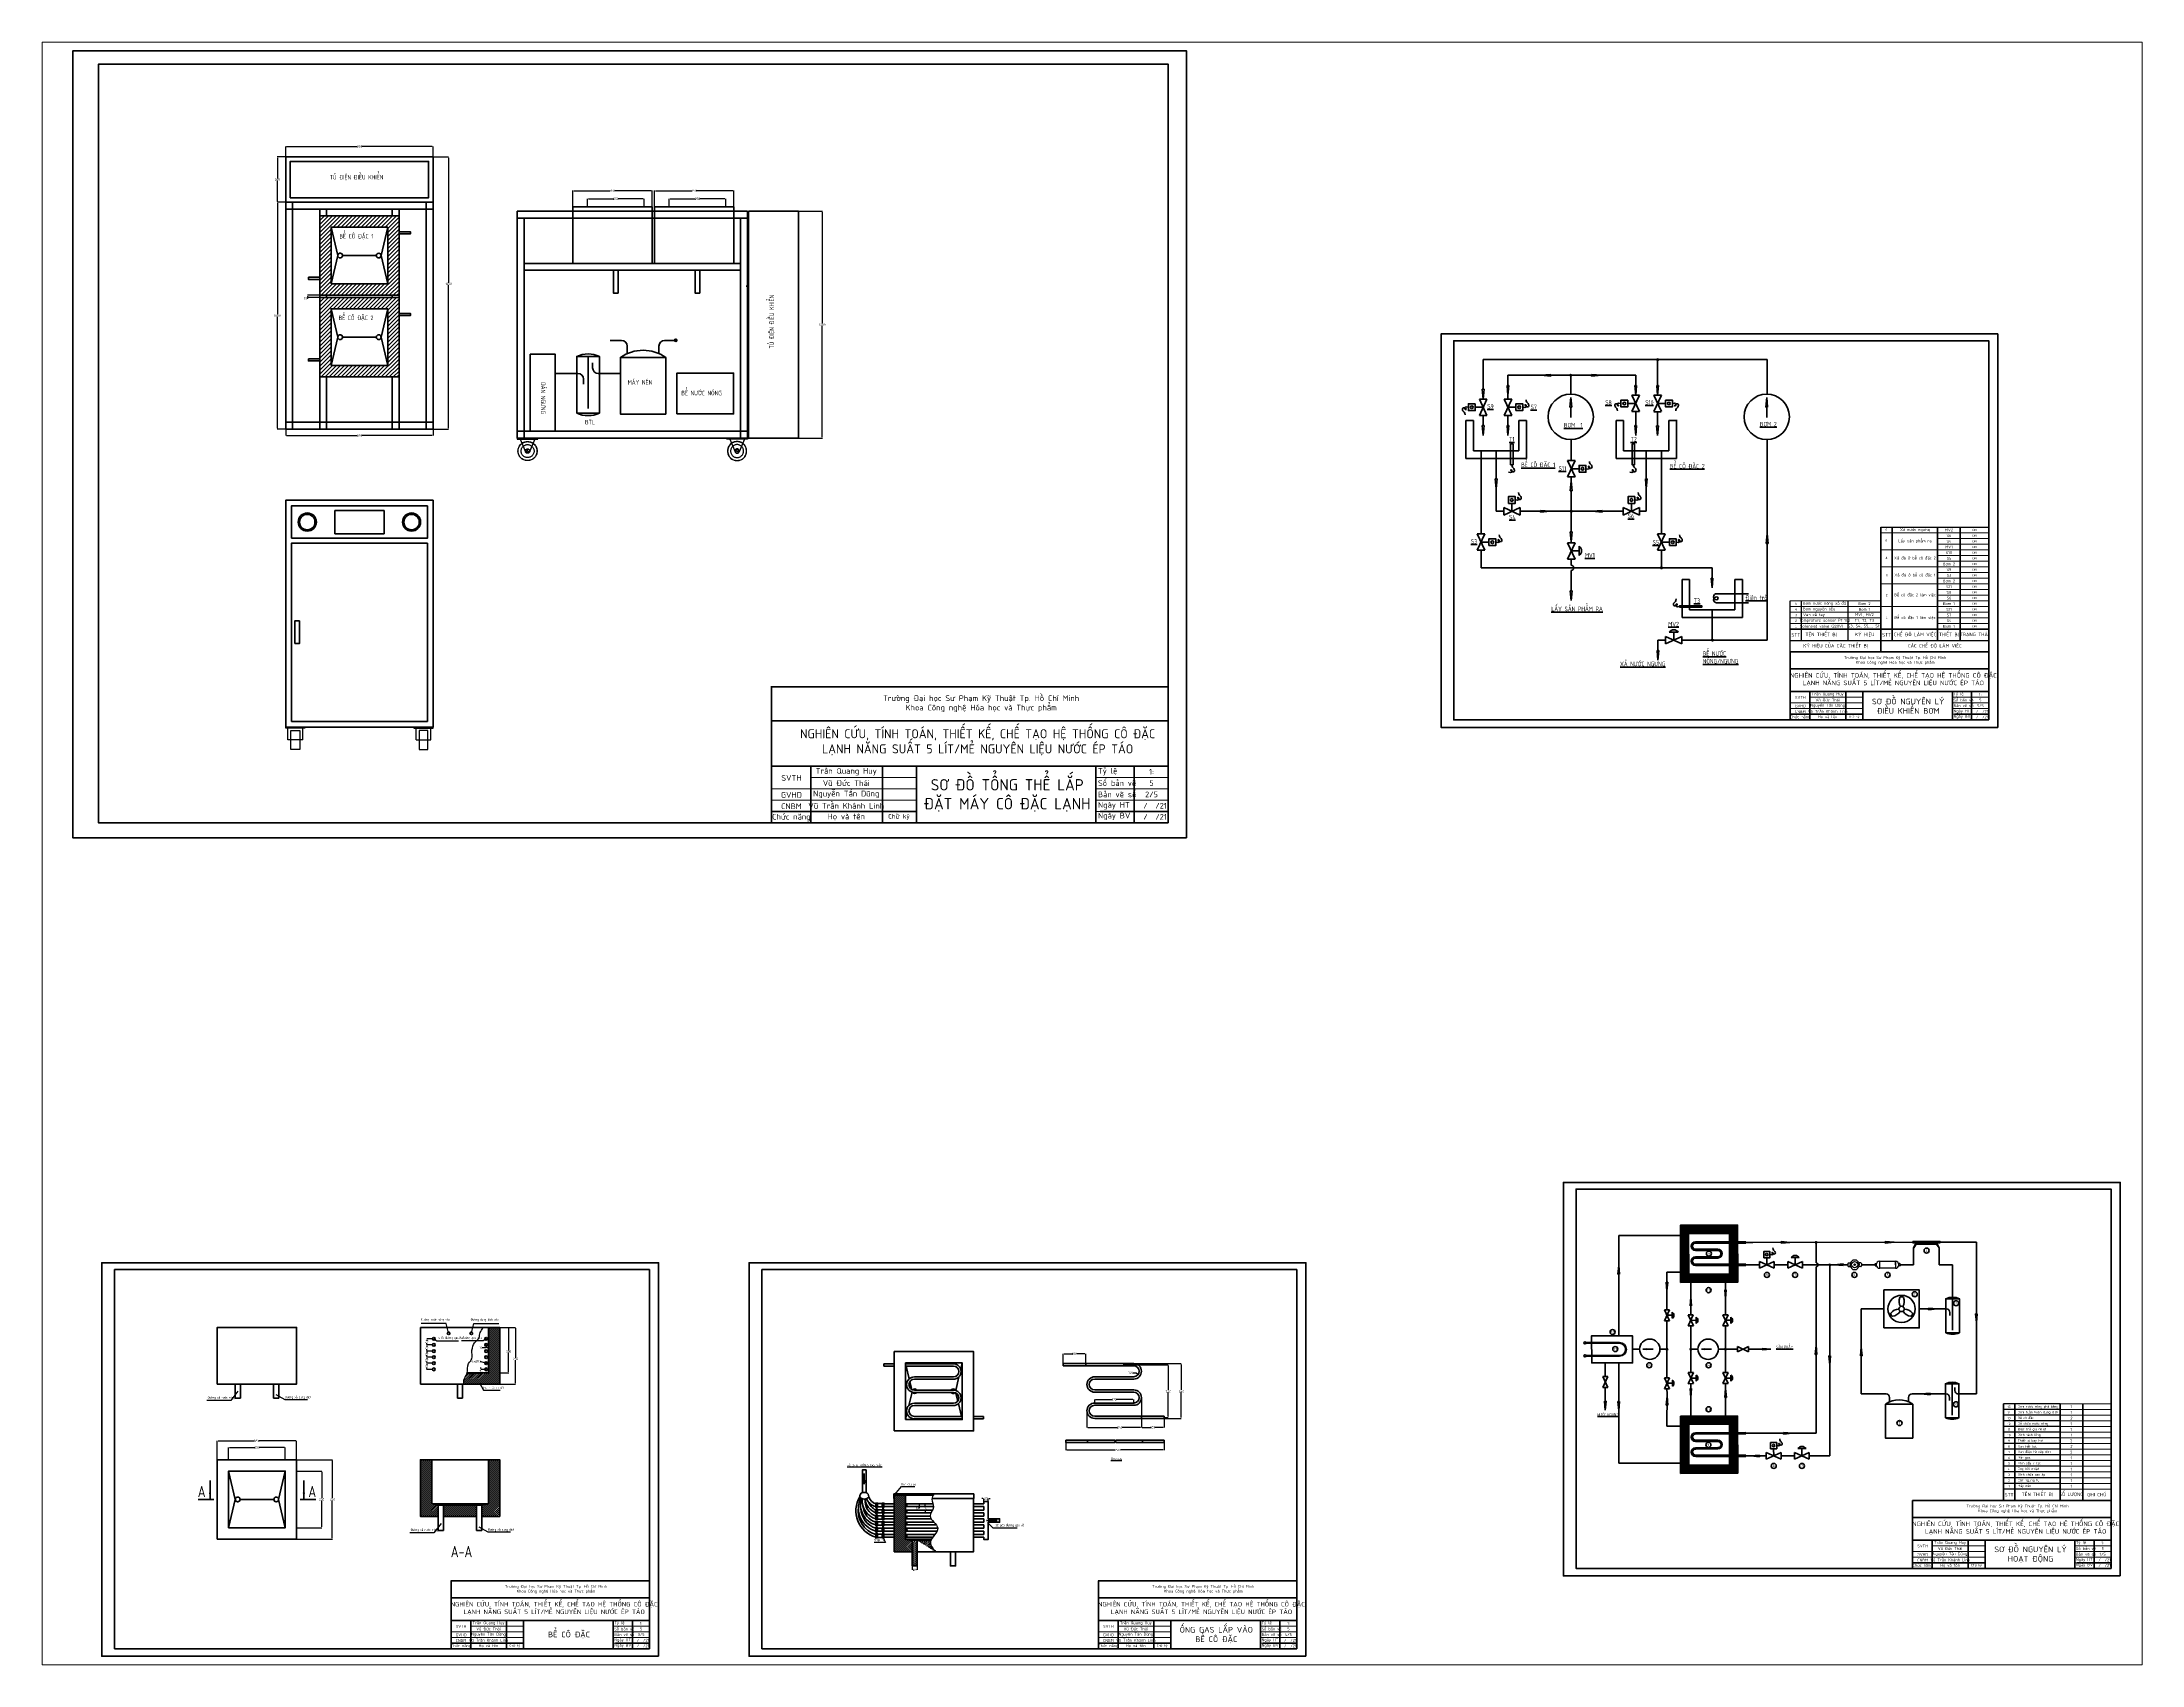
# Paper-space layout 'Layout1' of a CAD drawing. Header units: inches. Extents: x 1.1 to 9.9, y 0.85 to 7.65.
# The model-space entities are those that its viewports show. They can reach past a viewport. Long polylines and large blocks are cut down to what shows.
import ezdxf

# ---------------------------------------------------------------- set-up
doc = ezdxf.new("R2010")
doc.units = ezdxf.units.IN
doc.header["$MEASUREMENT"] = 0
doc.linetypes.add('CENTER', pattern=[2, 1.25, -0.25, 0.25, -0.25])
for name, color, linetype, lineweight in [('Dam', 7, 'Continuous', 50), ('Dim', 1, 'Continuous', 25), ('Manh', 4, 'Continuous', 25), ('Net chinh', 7, 'Continuous', 53), ('Net manh', 5, 'Continuous', 50), ('Tam', 5, 'CENTER', 25), ('Text', 6, 'Continuous', 25)]:
    doc.layers.add(name, color=color, linetype=linetype, lineweight=lineweight)
doc.layers.add('Hatch', color=2, linetype='Continuous')
doc.layers.add('Khung', color=7, linetype='Continuous', lineweight=50, plot=False)
doc.styles.add('DIM', font='', dxfattribs={"width": 0.8, "height": 10})
doc.styles.add('Hieu', font='', dxfattribs={"height": 2})
doc.styles.get("Standard").update_dxf_attribs({"font": '', "height": 10})
doc.styles.add('style1', font='', dxfattribs={"height": 25})
doc.styles.add('TUANANH', font='', dxfattribs={"height": 5})
doc.styles.get('DIM').set_extended_font_data('TCVN 7284')
doc.styles.get('Hieu').set_extended_font_data('VNI-Helve-Condense')
doc.styles.get('Standard').set_extended_font_data('TCVN 7284')
doc.styles.get('style1').set_extended_font_data('VNI-Helve-Condense')
doc.styles.get('TUANANH').set_extended_font_data('VNI-Times')
doc.dimstyles.get("Standard").update_dxf_attribs({"dimtxt": 10, "dimasz": 4, "dimexe": 0.2, "dimexo": 0.0625, "dimgap": 0.018, "dimtad": 0, "dimtih": 1, "dimtoh": 1, "dimdec": 0, "dimzin": 0, "dimdsep": 46, "dimtxsty": 'Standard', "dimcen": 0.6, "dimclrd": 4, "dimclre": 4, "dimclrt": 1, "dimadec": 0, "dimazin": 0, "dimtfac": 1, "dimtdec": 0, "dimtofl": 0, "dimtmove": 0, "dimatfit": 3, "dimfxl": 1, "dimtfillclr": 31, "dimtolj": 1, "dimtzin": 0, "dimarcsym": 0})
pattern_1 = [(45, (4720.81953, -1384.51181), (-0.0589255651, 0.0589255651), [])]
pattern_2 = [(45, (4339.84618, -2053.345146), (-0.0589255651, 0.0589255651), [])]
pattern_3 = [(45, (4962.11882, -2621.34206), (-0.0589255651, 0.0589255651), [])]
pattern_4 = [(45, (4337.84618, -1453.32514), (-0.0589255651, 0.0589255651), [])]
pattern_5 = [(45, (479.4692, -3e-14), (-1.76776695, 1.76776695), [])]
pattern_6 = [(45, (479.469, -3e-14), (-4.4194174, 4.4194174), [])]

# ---------------------------------------------------------------- blocks, each defined once
blk = doc.blocks.new('*D329')
at = {"layer": 'Defpoints', "color": 0, "transparency": 16777216}
for p in [(19868.7, 5014.2), (19922.2, 5024.2), (19922.2, 5014.2)]:
    blk.add_point(p, dxfattribs=at)
at = {"layer": 'Dim', "color": 4, "lineweight": -2, "transparency": 16777216}
for p, q in [((19868.7, 5010.2), (19864.7, 5010.2)), ((19922.1, 5024.2), (19868.5, 5024.2)), ((19922.1, 5014.2), (19868.5, 5014.2)), ((19868.7, 5020.2), (19868.7, 5018.2)), ((19868.7, 5014.2), (19868.7, 5010.2))]:
    blk.add_line(p, q, dxfattribs=at)
at = {"layer": 'Dim', "color": 4, "transparency": 16777216}
for points in [[(19868, 5020.2), (19869.3, 5020.2), (19868.7, 5024.2)], [(19868, 5018.2), (19869.3, 5018.2), (19868.7, 5014.2)]]:
    blk.add_solid(points, dxfattribs=at)
at = {"layer": 'Dim', "color": 1, "transparency": 16777216, "insert": (19859.6, 5010.2), "char_height": 10, "attachment_point": 5}
blk.add_mtext('\\A1;10', dxfattribs=at)
blk = doc.blocks.new('*D330')
at = {"layer": 'Defpoints', "color": 0, "transparency": 16777216}
for p in [(20422.2, 5634.2), (20422.2, 4434.2), (20490.2, 4434.2)]:
    blk.add_point(p, dxfattribs=at)
at = {"layer": 'Dim', "color": 4, "lineweight": -2, "transparency": 16777216}
for p, q in [((20422.2, 5634.2), (20490.4, 5634.2)), ((20490.2, 5630.2), (20490.2, 5079.2)), ((20490.2, 4438.2), (20490.2, 5069.2)), ((20422.2, 4434.2), (20490.4, 4434.2))]:
    blk.add_line(p, q, dxfattribs=at)
at = {"layer": 'Dim', "color": 4, "transparency": 16777216}
for points in [[(20489.5, 5630.2), (20490.8, 5630.2), (20490.2, 5634.2)], [(20489.5, 4438.2), (20490.8, 4438.2), (20490.2, 4434.2)]]:
    blk.add_solid(points, dxfattribs=at)
at = {"layer": 'Dim', "color": 1, "transparency": 16777216, "insert": (20490.2, 5074.2), "char_height": 10, "attachment_point": 5}
blk.add_mtext('\\A1;1200', dxfattribs=at)
blk = doc.blocks.new('*D331')
at = {"layer": 'Defpoints', "color": 0, "transparency": 16777216}
for p in [(19772.2, 4434.2), (20422.2, 4434.2), (20422.2, 4405.2)]:
    blk.add_point(p, dxfattribs=at)
at = {"layer": 'Dim', "color": 4, "lineweight": -2, "transparency": 16777216}
for p, q in [((19772.2, 4434.1), (19772.2, 4405)), ((19776.2, 4405.2), (20087.6, 4405.2)), ((20418.2, 4405.2), (20106.7, 4405.2)), ((20422.2, 4434.1), (20422.2, 4405))]:
    blk.add_line(p, q, dxfattribs=at)
at = {"layer": 'Dim', "color": 4, "transparency": 16777216}
for points in [[(19776.2, 4405.8), (19776.2, 4404.5), (19772.2, 4405.2)], [(20418.2, 4405.8), (20418.2, 4404.5), (20422.2, 4405.2)]]:
    blk.add_solid(points, dxfattribs=at)
at = {"layer": 'Dim', "color": 1, "transparency": 16777216, "insert": (20097.2, 4405.2), "char_height": 10, "attachment_point": 5}
blk.add_mtext('\\A1;650', dxfattribs=at)
blk = doc.blocks.new('*D332')
at = {"layer": 'Defpoints', "color": 0, "transparency": 16777216}
for p in [(20422.2, 5679.7), (19772.2, 5634.2), (20422.2, 5634.2)]:
    blk.add_point(p, dxfattribs=at)
at = {"layer": 'Dim', "color": 4, "lineweight": -2, "transparency": 16777216}
for p, q in [((19772.2, 5634.2), (19772.2, 5679.9)), ((19776.2, 5679.7), (20087.6, 5679.7)), ((20418.2, 5679.7), (20106.7, 5679.7)), ((20422.2, 5634.2), (20422.2, 5679.9))]:
    blk.add_line(p, q, dxfattribs=at)
at = {"layer": 'Dim', "color": 4, "transparency": 16777216}
for points in [[(19776.2, 5680.3), (19776.2, 5679), (19772.2, 5679.7)], [(20418.2, 5680.3), (20418.2, 5679), (20422.2, 5679.7)]]:
    blk.add_solid(points, dxfattribs=at)
at = {"layer": 'Dim', "color": 1, "transparency": 16777216, "insert": (20097.2, 5679.7), "char_height": 10, "attachment_point": 5}
blk.add_mtext('\\A1;650', dxfattribs=at)
blk = doc.blocks.new('*D333')
at = {"layer": 'Defpoints', "color": 0, "transparency": 16777216}
for p in [(19772.2, 5634.2), (19735.2, 5434.2), (19772.2, 5434.2)]:
    blk.add_point(p, dxfattribs=at)
at = {"layer": 'Dim', "color": 4, "lineweight": -2, "transparency": 16777216}
for p, q in [((19772.1, 5634.2), (19735, 5634.2)), ((19735.2, 5630.2), (19735.2, 5539.2)), ((19735.2, 5438.2), (19735.2, 5529.2)), ((19772.1, 5434.2), (19735, 5434.2))]:
    blk.add_line(p, q, dxfattribs=at)
at = {"layer": 'Dim', "color": 4, "transparency": 16777216}
for points in [[(19734.6, 5630.2), (19735.9, 5630.2), (19735.2, 5634.2)], [(19734.6, 5438.2), (19735.9, 5438.2), (19735.2, 5434.2)]]:
    blk.add_solid(points, dxfattribs=at)
at = {"layer": 'Dim', "color": 1, "transparency": 16777216, "insert": (19735.2, 5534.2), "char_height": 10, "attachment_point": 5}
blk.add_mtext('\\A1;200', dxfattribs=at)
blk = doc.blocks.new('*D335')
at = {"layer": 'Dam', "color": 4, "lineweight": -2, "transparency": 16777216}
for p, q in [((21038.2, 5414.2), (21038.2, 5485.4)), ((21042.2, 5485.2), (21203.6, 5485.2)), ((21384.2, 5485.2), (21222.7, 5485.2)), ((21388.2, 5414.2), (21388.2, 5485.4))]:
    blk.add_line(p, q, dxfattribs=at)
at = {"layer": 'Dam', "color": 4, "transparency": 16777216}
for points in [[(21042.2, 5485.8), (21042.2, 5484.5), (21038.2, 5485.2)], [(21384.2, 5485.8), (21384.2, 5484.5), (21388.2, 5485.2)]]:
    blk.add_solid(points, dxfattribs=at)
at = {"layer": 'Defpoints', "color": 0, "transparency": 16777216}
for p in [(21388.2, 5485.2), (21038.2, 5414.2), (21388.2, 5414.2)]:
    blk.add_point(p, dxfattribs=at)
at = {"layer": 'Dam', "color": 1, "transparency": 16777216, "insert": (21213.2, 5485.2), "char_height": 10, "attachment_point": 5}
blk.add_mtext('\\A1;350', dxfattribs=at)
blk = doc.blocks.new('*D334')
at = {"layer": 'Dam', "color": 4, "lineweight": -2, "transparency": 16777216}
for p, q in [((21103.2, 5414.2), (21103.2, 5449.4)), ((21107.2, 5449.2), (21218.6, 5449.2)), ((21349.2, 5449.2), (21237.7, 5449.2)), ((21353.2, 5414.2), (21353.2, 5449.4))]:
    blk.add_line(p, q, dxfattribs=at)
at = {"layer": 'Dam', "color": 4, "transparency": 16777216}
for points in [[(21107.2, 5449.8), (21107.2, 5448.5), (21103.2, 5449.2)], [(21349.2, 5449.8), (21349.2, 5448.5), (21353.2, 5449.2)]]:
    blk.add_solid(points, dxfattribs=at)
at = {"layer": 'Defpoints', "color": 0, "transparency": 16777216}
for p in [(21103.2, 5414.2), (21353.2, 5449.2), (21353.2, 5414.2)]:
    blk.add_point(p, dxfattribs=at)
at = {"layer": 'Dam', "color": 1, "transparency": 16777216, "insert": (21228.2, 5449.2), "char_height": 10, "attachment_point": 5}
blk.add_mtext('\\A1;250', dxfattribs=at)
blk = doc.blocks.new('*D337')
at = {"layer": 'Dam', "color": 4, "lineweight": -2, "transparency": 16777216}
for p, q in [((21398.2, 5414.2), (21398.2, 5485.4)), ((21402.2, 5485.2), (21563.6, 5485.2)), ((21744.2, 5485.2), (21582.7, 5485.2)), ((21748.2, 5414.2), (21748.2, 5485.4))]:
    blk.add_line(p, q, dxfattribs=at)
at = {"layer": 'Dam', "color": 4, "transparency": 16777216}
for points in [[(21402.2, 5485.8), (21402.2, 5484.5), (21398.2, 5485.2)], [(21744.2, 5485.8), (21744.2, 5484.5), (21748.2, 5485.2)]]:
    blk.add_solid(points, dxfattribs=at)
at = {"layer": 'Defpoints', "color": 0, "transparency": 16777216}
for p in [(21748.2, 5485.2), (21398.2, 5414.2), (21748.2, 5414.2)]:
    blk.add_point(p, dxfattribs=at)
at = {"layer": 'Dam', "color": 1, "transparency": 16777216, "insert": (21573.2, 5485.2), "char_height": 10, "attachment_point": 5}
blk.add_mtext('\\A1;350', dxfattribs=at)
blk = doc.blocks.new('*D336')
at = {"layer": 'Dam', "color": 4, "lineweight": -2, "transparency": 16777216}
for p, q in [((21463.2, 5414.2), (21463.2, 5449.4)), ((21467.2, 5449.2), (21578.6, 5449.2)), ((21709.2, 5449.2), (21597.7, 5449.2)), ((21713.2, 5414.2), (21713.2, 5449.4))]:
    blk.add_line(p, q, dxfattribs=at)
at = {"layer": 'Dam', "color": 4, "transparency": 16777216}
for points in [[(21467.2, 5449.8), (21467.2, 5448.5), (21463.2, 5449.2)], [(21709.2, 5449.8), (21709.2, 5448.5), (21713.2, 5449.2)]]:
    blk.add_solid(points, dxfattribs=at)
at = {"layer": 'Defpoints', "color": 0, "transparency": 16777216}
for p in [(21463.2, 5414.2), (21713.2, 5449.2), (21713.2, 5414.2)]:
    blk.add_point(p, dxfattribs=at)
at = {"layer": 'Dam', "color": 1, "transparency": 16777216, "insert": (21588.2, 5449.2), "char_height": 10, "attachment_point": 5}
blk.add_mtext('\\A1;250', dxfattribs=at)
blk = doc.blocks.new('*D338')
at = {"layer": 'Defpoints', "color": 0, "transparency": 16777216}
for p in [(19772.2, 5434.2), (19735.2, 4434.2), (19772.2, 4434.2)]:
    blk.add_point(p, dxfattribs=at)
at = {"layer": 'Dim', "color": 4, "lineweight": -2, "transparency": 16777216}
for p, q in [((19772.1, 5434.2), (19735, 5434.2)), ((19735.2, 5430.2), (19735.2, 4939.2)), ((19735.2, 4438.2), (19735.2, 4929.2)), ((19772.1, 4434.2), (19735, 4434.2))]:
    blk.add_line(p, q, dxfattribs=at)
at = {"layer": 'Dim', "color": 4, "transparency": 16777216}
for points in [[(19734.5, 5430.2), (19735.8, 5430.2), (19735.2, 5434.2)], [(19734.5, 4438.2), (19735.8, 4438.2), (19735.2, 4434.2)]]:
    blk.add_solid(points, dxfattribs=at)
at = {"layer": 'Dim', "color": 1, "transparency": 16777216, "insert": (19735.2, 4934.2), "char_height": 10, "attachment_point": 5}
blk.add_mtext('\\A1;1000', dxfattribs=at)
blk = doc.blocks.new('bánh xe 2')
at = {"layer": 'Tam', "color": 0}
for p, q in [((25231, 12771), (25249.1, 12728)), ((25281, 12771), (25262.9, 12728)), ((25256, 12731), (25249.1, 12728)), ((25256, 12731), (25256, 12738.5)), ((25256, 12731), (25262.9, 12728))]:
    blk.add_line(p, q, dxfattribs=at)
blk.add_lwpolyline([(25221, 12771), (25291, 12771), (25291, 12775), (25221, 12775)], close=True, dxfattribs=at)
for radius in [32.5, 32, 22, 7.5, 6.5]:
    blk.add_circle((25256, 12731), radius, dxfattribs=at)
blk = doc.blocks.new('BÁNH XE')
at = {"layer": 'Tam', "color": 0}
for p, q in [((26570, 13216), (26570, 13256)), ((26570, 13256), (26620, 13256)), ((26620, 13216), (26620, 13256)), ((26570, 13216), (26620, 13216))]:
    blk.add_line(p, q, dxfattribs=at)
for points in [[(26562.5, 13256), (26627.5, 13256), (26627.5, 13260), (26562.5, 13260)], [(26580, 13183.5), (26610, 13183.5), (26610, 13248.5), (26580, 13248.5)]]:
    blk.add_lwpolyline(points, close=True, dxfattribs=at)
blk = doc.blocks.new('*D339')
at = {"layer": 'Dam', "color": 4, "lineweight": -2, "transparency": 16777216}
for p, q in [((22033.2, 5394.2), (22138.9, 5394.2)), ((22138.7, 5390.2), (22138.7, 4899.2)), ((22138.7, 4398.2), (22138.7, 4889.2)), ((22033.2, 4394.2), (22138.9, 4394.2))]:
    blk.add_line(p, q, dxfattribs=at)
at = {"layer": 'Dam', "color": 4, "transparency": 16777216}
for points in [[(22138, 5390.2), (22139.3, 5390.2), (22138.7, 5394.2)], [(22138, 4398.2), (22139.3, 4398.2), (22138.7, 4394.2)]]:
    blk.add_solid(points, dxfattribs=at)
at = {"layer": 'Defpoints', "color": 0, "transparency": 16777216}
for p in [(22033.2, 5394.2), (22033.2, 4394.2), (22138.7, 4394.2)]:
    blk.add_point(p, dxfattribs=at)
at = {"layer": 'Dam', "color": 1, "transparency": 16777216, "insert": (22138.7, 4894.2), "char_height": 10, "attachment_point": 5}
blk.add_mtext('\\A1;1000', dxfattribs=at)
blk = doc.blocks.new('*D343')
at = {"layer": 'Defpoints', "color": 0, "transparency": 16777216}
for p in [(23511.9, 279.1), (23531.9, 265.8)]:
    blk.add_point(p, dxfattribs=at)
at = {"layer": 'Dim', "color": 4, "lineweight": -2, "transparency": 16777216}
for p, q in [((23509.6, 272.1), (23522.4, 272.1)), ((23522.4, 272.1), (23528.5, 268))]:
    blk.add_line(p, q, dxfattribs=at)
at = {"layer": 'Dim', "color": 4, "transparency": 16777216}
blk.add_solid([(23528.9, 268.5), (23528.2, 267.4), (23531.9, 265.8)], dxfattribs=at)
at = {"layer": 'Dim', "color": 1, "lineweight": 35, "transparency": 16777216, "insert": (23499.1, 272.1), "char_height": 10, "attachment_point": 5}
blk.add_mtext('\\A1;R24', dxfattribs=at)
blk = doc.blocks.new('*D345')
at = {"layer": 'Defpoints', "color": 0, "transparency": 16777216}
for p in [(23511.9, 313.1), (23645.8, 71.1), (23721.8, 71.1)]:
    blk.add_point(p, dxfattribs=at)
at = {"layer": 'Dim', "color": 4, "lineweight": -2, "transparency": 16777216}
for p, q in [((23511.9, 313.1), (23722, 313.1)), ((23721.8, 309.1), (23721.8, 197.1)), ((23721.8, 75.1), (23721.8, 187)), ((23645.9, 71.1), (23722, 71.1))]:
    blk.add_line(p, q, dxfattribs=at)
at = {"layer": 'Dim', "color": 4, "transparency": 16777216}
for points in [[(23721.2, 309.1), (23722.5, 309.1), (23721.8, 313.1)], [(23721.2, 75.1), (23722.5, 75.1), (23721.8, 71.1)]]:
    blk.add_solid(points, dxfattribs=at)
at = {"layer": 'Dim', "color": 1, "transparency": 16777216, "insert": (23721.8, 192.1), "char_height": 10, "attachment_point": 5}
blk.add_mtext('\\A1;242', dxfattribs=at)
blk = doc.blocks.new('*D344')
at = {"layer": 'Defpoints', "color": 0, "transparency": 16777216}
for p in [(23465.7, 308.1), (23645.8, 76.1), (23663.8, 76.1)]:
    blk.add_point(p, dxfattribs=at)
at = {"layer": 'Dim', "color": 4, "lineweight": -2, "transparency": 16777216}
for p, q in [((23465.8, 308.1), (23664, 308.1)), ((23663.8, 304.1), (23663.8, 197.1)), ((23663.8, 80.1), (23663.8, 187)), ((23645.9, 76.1), (23664, 76.1))]:
    blk.add_line(p, q, dxfattribs=at)
at = {"layer": 'Dim', "color": 4, "transparency": 16777216}
for points in [[(23663.2, 304.1), (23664.5, 304.1), (23663.8, 308.1)], [(23663.2, 80.1), (23664.5, 80.1), (23663.8, 76.1)]]:
    blk.add_solid(points, dxfattribs=at)
at = {"layer": 'Dim', "color": 1, "transparency": 16777216, "insert": (23663.8, 192.1), "char_height": 10, "attachment_point": 5}
blk.add_mtext('\\A1;{\\fTCVN 7284|b0|i0|c0|p34;232}', dxfattribs=at)
blk = doc.blocks.new('*D346')
at = {"layer": 'Defpoints', "color": 0, "transparency": 16777216}
for p in [(23305.8, 105.1), (23545.9, 163.1), (23545.9, 31.6)]:
    blk.add_point(p, dxfattribs=at)
at = {"layer": 'Dim', "color": 4, "lineweight": -2, "transparency": 16777216}
for p, q in [((23305.8, 105), (23305.8, 31.4)), ((23545.9, 163), (23545.9, 31.4)), ((23309.8, 31.6), (23440.8, 31.6)), ((23541.9, 31.6), (23460.8, 31.6))]:
    blk.add_line(p, q, dxfattribs=at)
at = {"layer": 'Dim', "color": 4, "transparency": 16777216}
for points in [[(23309.8, 32.2), (23309.8, 30.9), (23305.8, 31.6)], [(23541.9, 32.2), (23541.9, 30.9), (23545.9, 31.6)]]:
    blk.add_solid(points, dxfattribs=at)
at = {"layer": 'Dim', "color": 1, "transparency": 16777216, "insert": (23450.8, 31.6), "char_height": 10, "attachment_point": 5}
blk.add_mtext('\\A1;240', dxfattribs=at)
blk = doc.blocks.new('*D347')
at = {"layer": 'Defpoints', "color": 0, "transparency": 16777216}
for p in [(23200.8, 313.1), (23300.8, 356.6), (23300.8, 313.1)]:
    blk.add_point(p, dxfattribs=at)
at = {"layer": 'Dim', "color": 4, "lineweight": -2, "transparency": 16777216}
for p, q in [((23200.8, 313.1), (23200.8, 356.8)), ((23204.8, 356.6), (23242.3, 356.6)), ((23296.8, 356.6), (23259.3, 356.6)), ((23300.8, 313.1), (23300.8, 356.8))]:
    blk.add_line(p, q, dxfattribs=at)
at = {"layer": 'Dim', "color": 4, "transparency": 16777216}
for points in [[(23204.8, 357.2), (23204.8, 355.9), (23200.8, 356.6)], [(23296.8, 357.2), (23296.8, 355.9), (23300.8, 356.6)]]:
    blk.add_solid(points, dxfattribs=at)
at = {"layer": 'Dim', "color": 1, "transparency": 16777216, "insert": (23250.8, 356.6), "char_height": 10, "attachment_point": 5}
blk.add_mtext('\\A1;100', dxfattribs=at)
blk = doc.blocks.new('*D348')
at = {"layer": 'Defpoints', "color": 0, "transparency": 16777216}
for p in [(23545.8, 71.1), (23645.8, 71.1), (23645.8, 31.6)]:
    blk.add_point(p, dxfattribs=at)
at = {"layer": 'Dim', "color": 4, "lineweight": -2, "transparency": 16777216}
for p, q in [((23545.8, 71), (23545.8, 31.4)), ((23549.8, 31.6), (23587.3, 31.6)), ((23641.8, 31.6), (23604.3, 31.6)), ((23645.8, 71), (23645.8, 31.4))]:
    blk.add_line(p, q, dxfattribs=at)
at = {"layer": 'Dim', "color": 4, "transparency": 16777216}
for points in [[(23549.8, 32.2), (23549.8, 30.9), (23545.8, 31.6)], [(23641.8, 32.2), (23641.8, 30.9), (23645.8, 31.6)]]:
    blk.add_solid(points, dxfattribs=at)
at = {"layer": 'Dim', "color": 1, "transparency": 16777216, "insert": (23595.8, 31.6), "char_height": 10, "attachment_point": 5}
blk.add_mtext('\\A1;100', dxfattribs=at)
blk = doc.blocks.new('*D349')
at = {"layer": 'Defpoints', "color": 0, "transparency": 16777216}
for p in [(23339.8, 139.1), (23511.9, 154.6), (23511.9, 139.1)]:
    blk.add_point(p, dxfattribs=at)
at = {"layer": 'Dim', "color": 4, "lineweight": -2, "transparency": 16777216}
for p, q in [((23339.8, 139.1), (23339.8, 154.8)), ((23343.8, 154.6), (23417.3, 154.6)), ((23507.9, 154.6), (23434.4, 154.6)), ((23511.9, 139.1), (23511.9, 154.8))]:
    blk.add_line(p, q, dxfattribs=at)
at = {"layer": 'Dim', "color": 4, "transparency": 16777216}
for points in [[(23343.8, 155.2), (23343.8, 153.9), (23339.8, 154.6)], [(23507.9, 155.2), (23507.9, 153.9), (23511.9, 154.6)]]:
    blk.add_solid(points, dxfattribs=at)
at = {"layer": 'Dim', "color": 1, "lineweight": 35, "transparency": 16777216, "insert": (23425.8, 154.6), "char_height": 10, "attachment_point": 5}
blk.add_mtext('\\A1;172', dxfattribs=at)
blk = doc.blocks.new('*D351')
at = {"layer": 'Defpoints', "color": 0, "transparency": 16777216}
for p in [(22535.5, -577.7), (22535.5, -596.3), (22556.5, -577.7)]:
    blk.add_point(p, dxfattribs=at)
at = {"layer": 'Dim', "color": 4, "lineweight": -2, "transparency": 16777216}
for p, q in [((22535.5, -577.8), (22535.5, -596.5)), ((22539.5, -596.3), (22541, -596.3)), ((22552.5, -596.3), (22551, -596.3)), ((22556.5, -577.8), (22556.5, -596.5))]:
    blk.add_line(p, q, dxfattribs=at)
at = {"layer": 'Dim', "color": 4, "transparency": 16777216}
for points in [[(22539.5, -595.6), (22539.5, -596.9), (22535.5, -596.3)], [(22552.5, -595.6), (22552.5, -596.9), (22556.5, -596.3)]]:
    blk.add_solid(points, dxfattribs=at)
at = {"layer": 'Dim', "color": 1, "transparency": 16777216, "insert": (22546, -596.3), "char_height": 10, "attachment_point": 5}
blk.add_mtext('\\A1;21', dxfattribs=at)
blk = doc.blocks.new('*D352')
at = {"layer": 'Defpoints', "color": 0, "transparency": 16777216}
for p in [(22566.3, -317.3), (22581.8, -317.3), (22582.3, -305.3)]:
    blk.add_point(p, dxfattribs=at)
at = {"layer": 'Dim', "color": 4, "lineweight": -2, "transparency": 16777216}
for p, q in [((22566.3, -324.9), (22562.3, -324.9)), ((22582.2, -305.3), (22566.1, -305.3)), ((22581.7, -317.3), (22566.1, -317.3)), ((22566.3, -309.3), (22566.3, -313.3)), ((22566.3, -317.3), (22566.3, -324.9))]:
    blk.add_line(p, q, dxfattribs=at)
at = {"layer": 'Dim', "color": 4, "transparency": 16777216}
for points in [[(22565.6, -309.3), (22567, -309.3), (22566.3, -305.3)], [(22565.6, -313.3), (22567, -313.3), (22566.3, -317.3)]]:
    blk.add_solid(points, dxfattribs=at)
at = {"layer": 'Dim', "color": 1, "transparency": 16777216, "insert": (22557.3, -324.9), "char_height": 10, "attachment_point": 5}
blk.add_mtext('\\A1;12', dxfattribs=at)
blk = doc.blocks.new('*D353')
at = {"layer": 'Defpoints', "color": 0, "transparency": 16777216}
for p in [(22592.1, -332.7), (22608.1, -317.3), (22608.1, -332.7)]:
    blk.add_point(p, dxfattribs=at)
at = {"layer": 'Dim', "color": 4, "lineweight": -2, "transparency": 16777216}
for p, q in [((22608, -317.3), (22591.9, -317.3)), ((22608, -332.7), (22591.9, -332.7)), ((22592.1, -313.3), (22592.1, -309.3)), ((22592.1, -336.7), (22592.1, -340.7))]:
    blk.add_line(p, q, dxfattribs=at)
at = {"layer": 'Dim', "color": 4, "transparency": 16777216}
for points in [[(22591.4, -313.3), (22592.7, -313.3), (22592.1, -317.3)], [(22591.4, -336.7), (22592.7, -336.7), (22592.1, -332.7)]]:
    blk.add_solid(points, dxfattribs=at)
at = {"layer": 'Dim', "color": 1, "transparency": 16777216, "insert": (22592.1, -325), "char_height": 10, "attachment_point": 5}
blk.add_mtext('\\A1;15', dxfattribs=at)
blk = doc.blocks.new('*D354')
at = {"layer": 'Defpoints', "color": 0, "transparency": 16777216}
for p in [(22850.6, -295.3), (22870.6, -281.5), (22870.6, -295.3)]:
    blk.add_point(p, dxfattribs=at)
at = {"layer": 'Dim', "color": 4, "lineweight": -2, "transparency": 16777216}
for p, q in [((22846.6, -281.5), (22842.6, -281.5)), ((22850.6, -295.2), (22850.6, -281.3)), ((22870.6, -295.2), (22870.6, -281.3)), ((22874.6, -281.5), (22878.6, -281.5))]:
    blk.add_line(p, q, dxfattribs=at)
at = {"layer": 'Dim', "color": 4, "transparency": 16777216}
for points in [[(22846.6, -280.8), (22846.6, -282.2), (22850.6, -281.5)], [(22874.6, -280.8), (22874.6, -282.2), (22870.6, -281.5)]]:
    blk.add_solid(points, dxfattribs=at)
at = {"layer": 'Dim', "color": 1, "transparency": 16777216, "insert": (22860.6, -281.5), "char_height": 10, "attachment_point": 5}
blk.add_mtext('\\A1;20', dxfattribs=at)
blk = doc.blocks.new('*D356')
at = {"layer": 'Defpoints', "color": 0, "transparency": 16777216}
for p in [(19820.3, -28), (19470.3, -110.8), (19820.3, -110.8)]:
    blk.add_point(p, dxfattribs=at)
at = {"layer": 'Dim', "color": 4, "lineweight": -2, "transparency": 16777216}
for p, q in [((19470.3, -110.7), (19470.3, -27.8)), ((19474.3, -28), (19635, -28)), ((19816.3, -28), (19654, -28)), ((19820.3, -110.7), (19820.3, -27.8))]:
    blk.add_line(p, q, dxfattribs=at)
at = {"layer": 'Dim', "color": 4, "transparency": 16777216}
for points in [[(19474.3, -27.3), (19474.3, -28.7), (19470.3, -28)], [(19816.3, -27.3), (19816.3, -28.7), (19820.3, -28)]]:
    blk.add_solid(points, dxfattribs=at)
at = {"layer": 'Dim', "color": 1, "transparency": 16777216, "insert": (19644.5, -28), "char_height": 10, "attachment_point": 5}
blk.add_mtext('\\A1;350', dxfattribs=at)
blk = doc.blocks.new('*D357')
at = {"layer": 'Defpoints', "color": 0, "transparency": 16777216}
for p in [(19770.3, -56.8), (19520.3, -110.8), (19770.3, -110.8)]:
    blk.add_point(p, dxfattribs=at)
at = {"layer": 'Dim', "color": 4, "lineweight": -2, "transparency": 16777216}
for p, q in [((19520.3, -110.7), (19520.3, -56.6)), ((19524.3, -56.8), (19635.8, -56.8)), ((19766.3, -56.8), (19654.8, -56.8)), ((19770.3, -110.7), (19770.3, -56.6))]:
    blk.add_line(p, q, dxfattribs=at)
at = {"layer": 'Dim', "color": 4, "transparency": 16777216}
for points in [[(19524.3, -56.1), (19524.3, -57.5), (19520.3, -56.8)], [(19766.3, -56.1), (19766.3, -57.5), (19770.3, -56.8)]]:
    blk.add_solid(points, dxfattribs=at)
at = {"layer": 'Dim', "color": 1, "transparency": 16777216, "insert": (19645.3, -56.8), "char_height": 10, "attachment_point": 5}
blk.add_mtext('\\A1;250', dxfattribs=at)
blk = doc.blocks.new('*D358')
at = {"layer": 'Defpoints', "color": 0, "transparency": 16777216}
for p in [(19820.3, -110.8), (19820.3, -460.8), (19977.5, -460.8)]:
    blk.add_point(p, dxfattribs=at)
at = {"layer": 'Dim', "color": 4, "lineweight": -2, "transparency": 16777216}
for p, q in [((19820.3, -110.8), (19977.7, -110.8)), ((19977.5, -114.8), (19977.5, -280.8)), ((19977.5, -456.8), (19977.5, -290.8)), ((19820.3, -460.8), (19977.7, -460.8))]:
    blk.add_line(p, q, dxfattribs=at)
at = {"layer": 'Dim', "color": 4, "transparency": 16777216}
for points in [[(19976.8, -114.8), (19978.2, -114.8), (19977.5, -110.8)], [(19976.8, -456.8), (19978.2, -456.8), (19977.5, -460.8)]]:
    blk.add_solid(points, dxfattribs=at)
at = {"layer": 'Dim', "color": 1, "transparency": 16777216, "insert": (19977.5, -285.8), "char_height": 10, "attachment_point": 5}
blk.add_mtext('\\A1;350', dxfattribs=at)
blk = doc.blocks.new('*D359')
at = {"layer": 'Defpoints', "color": 0, "transparency": 16777216}
for p in [(19820.3, -160.8), (19820.3, -410.8), (19930.8, -410.8)]:
    blk.add_point(p, dxfattribs=at)
at = {"layer": 'Dim', "color": 4, "lineweight": -2, "transparency": 16777216}
for p, q in [((19820.3, -160.8), (19931, -160.8)), ((19930.8, -164.8), (19930.8, -280.8)), ((19930.8, -406.8), (19930.8, -290.8)), ((19820.3, -410.8), (19931, -410.8))]:
    blk.add_line(p, q, dxfattribs=at)
at = {"layer": 'Dim', "color": 4, "transparency": 16777216}
for points in [[(19930.1, -164.8), (19931.4, -164.8), (19930.8, -160.8)], [(19930.1, -406.8), (19931.4, -406.8), (19930.8, -410.8)]]:
    blk.add_solid(points, dxfattribs=at)
at = {"layer": 'Dim', "color": 1, "transparency": 16777216, "insert": (19930.8, -285.8), "char_height": 10, "attachment_point": 5}
blk.add_mtext('\\A1;250', dxfattribs=at)
blk = doc.blocks.new('*D360')
at = {"layer": 'Defpoints', "color": 0, "transparency": 16777216}
for p in [(20393.8, 287.8), (20416.8, 314.7), (20416.8, 287.8)]:
    blk.add_point(p, dxfattribs=at)
at = {"layer": 'Dim', "color": 4, "lineweight": -2, "transparency": 16777216}
for p, q in [((20416.7, 314.7), (20393.6, 314.7)), ((20416.7, 287.8), (20393.6, 287.8)), ((20393.8, 310.7), (20393.8, 306.3)), ((20393.8, 291.8), (20393.8, 296.2))]:
    blk.add_line(p, q, dxfattribs=at)
at = {"layer": 'Dim', "color": 4, "transparency": 16777216}
for points in [[(20393.2, 310.7), (20394.5, 310.7), (20393.8, 314.7)], [(20393.2, 291.8), (20394.5, 291.8), (20393.8, 287.8)]]:
    blk.add_solid(points, dxfattribs=at)
at = {"layer": 'Dim', "color": 1, "transparency": 16777216, "insert": (20393.8, 301.3), "char_height": 10, "attachment_point": 5}
blk.add_mtext('\\A1;27', dxfattribs=at)
blk = doc.blocks.new('*D361')
at = {"layer": 'Defpoints', "color": 0, "transparency": 16777216}
for p in [(20393.8, 314.7), (20416.8, 341.3), (20416.8, 314.7)]:
    blk.add_point(p, dxfattribs=at)
at = {"layer": 'Dim', "color": 4, "lineweight": -2, "transparency": 16777216}
for p, q in [((20416.7, 341.3), (20393.6, 341.3)), ((20416.7, 314.7), (20393.6, 314.7)), ((20393.8, 337.3), (20393.8, 333)), ((20393.8, 318.7), (20393.8, 323))]:
    blk.add_line(p, q, dxfattribs=at)
at = {"layer": 'Dim', "color": 4, "transparency": 16777216}
for points in [[(20393.2, 337.3), (20394.5, 337.3), (20393.8, 341.3)], [(20393.2, 318.7), (20394.5, 318.7), (20393.8, 314.7)]]:
    blk.add_solid(points, dxfattribs=at)
at = {"layer": 'Dim', "color": 1, "transparency": 16777216, "insert": (20393.8, 328), "char_height": 10, "attachment_point": 5}
blk.add_mtext('\\A1;27', dxfattribs=at)
blk = doc.blocks.new('*D362')
at = {"layer": 'Defpoints', "color": 0, "transparency": 16777216}
for p in [(20394, 341.3), (20416.8, 368.3), (20416.8, 341.3)]:
    blk.add_point(p, dxfattribs=at)
at = {"layer": 'Dim', "color": 4, "lineweight": -2, "transparency": 16777216}
for p, q in [((20416.7, 368.3), (20393.8, 368.3)), ((20416.7, 341.3), (20393.8, 341.3)), ((20394, 364.3), (20394, 359.8)), ((20394, 345.3), (20394, 349.8))]:
    blk.add_line(p, q, dxfattribs=at)
at = {"layer": 'Dim', "color": 4, "transparency": 16777216}
for points in [[(20393.3, 364.3), (20394.6, 364.3), (20394, 368.3)], [(20393.3, 345.3), (20394.6, 345.3), (20394, 341.3)]]:
    blk.add_solid(points, dxfattribs=at)
at = {"layer": 'Dim', "color": 1, "transparency": 16777216, "insert": (20394, 354.8), "char_height": 10, "attachment_point": 5}
blk.add_mtext('\\A1;27', dxfattribs=at)
blk = doc.blocks.new('*D363')
at = {"layer": 'Defpoints', "color": 0, "transparency": 16777216}
for p in [(20632.8, 287.7), (20655.8, 287.7), (20665.8, 272.7)]:
    blk.add_point(p, dxfattribs=at)
at = {"layer": 'Dim', "color": 4, "lineweight": -2, "transparency": 16777216}
for p, q in [((20655.7, 287.7), (20632.6, 287.7)), ((20632.8, 291.7), (20632.8, 295.7)), ((20665.7, 272.7), (20632.6, 272.7)), ((20632.8, 268.7), (20632.8, 264.7))]:
    blk.add_line(p, q, dxfattribs=at)
at = {"layer": 'Dim', "color": 4, "transparency": 16777216}
for points in [[(20632.2, 291.7), (20633.5, 291.7), (20632.8, 287.7)], [(20632.2, 268.7), (20633.5, 268.7), (20632.8, 272.7)]]:
    blk.add_solid(points, dxfattribs=at)
at = {"layer": 'Dim', "color": 1, "transparency": 16777216, "insert": (20632.8, 280.2), "char_height": 10, "attachment_point": 5}
blk.add_mtext('\\A1;15', dxfattribs=at)
blk = doc.blocks.new('*D366')
at = {"layer": 'Defpoints', "color": 0, "transparency": 16777216}
for p in [(20650.7, 316.7), (20662, 312.7)]:
    blk.add_point(p, dxfattribs=at)
at = {"layer": 'Dim', "color": 4, "lineweight": -2, "transparency": 16777216}
for p, q in [((20629.3, 322.8), (20633.3, 322.8)), ((20633.3, 322.8), (20646.9, 318)), ((20655.8, 314.7), (20657, 314.7)), ((20656.4, 314.1), (20656.4, 315.3))]:
    blk.add_line(p, q, dxfattribs=at)
at = {"layer": 'Dim', "color": 4, "transparency": 16777216}
blk.add_solid([(20647.2, 318.6), (20646.7, 317.4), (20650.7, 316.7)], dxfattribs=at)
at = {"layer": 'Dim', "color": 1, "transparency": 16777216, "insert": (20612.8, 322.8), "char_height": 10, "attachment_point": 5}
blk.add_mtext('\\A1;6x∅12', dxfattribs=at)
blk = doc.blocks.new('*D364')
at = {"layer": 'Defpoints', "color": 0, "transparency": 16777216}
for p in [(20394, 395.3), (20416.8, 422.3), (20416.8, 395.3)]:
    blk.add_point(p, dxfattribs=at)
at = {"layer": 'Dim', "color": 4, "lineweight": -2, "transparency": 16777216}
for p, q in [((20416.7, 422.3), (20393.8, 422.3)), ((20416.7, 395.3), (20393.8, 395.3)), ((20394, 418.3), (20394, 413.8)), ((20394, 399.3), (20394, 403.8))]:
    blk.add_line(p, q, dxfattribs=at)
at = {"layer": 'Dim', "color": 4, "transparency": 16777216}
for points in [[(20393.3, 418.3), (20394.6, 418.3), (20394, 422.3)], [(20393.3, 399.3), (20394.6, 399.3), (20394, 395.3)]]:
    blk.add_solid(points, dxfattribs=at)
at = {"layer": 'Dim', "color": 1, "transparency": 16777216, "insert": (20394, 408.8), "char_height": 10, "attachment_point": 5}
blk.add_mtext('\\A1;27', dxfattribs=at)
blk = doc.blocks.new('*D365')
at = {"layer": 'Defpoints', "color": 0, "transparency": 16777216}
for p in [(20416.8, 395.3), (20393.9, 368.3), (20416.8, 368.3)]:
    blk.add_point(p, dxfattribs=at)
at = {"layer": 'Dim', "color": 4, "lineweight": -2, "transparency": 16777216}
for p, q in [((20416.7, 395.3), (20393.7, 395.3)), ((20393.9, 391.3), (20393.9, 386.8)), ((20393.9, 372.3), (20393.9, 376.8)), ((20416.7, 368.3), (20393.7, 368.3))]:
    blk.add_line(p, q, dxfattribs=at)
at = {"layer": 'Dim', "color": 4, "transparency": 16777216}
for points in [[(20393.3, 391.3), (20394.6, 391.3), (20393.9, 395.3)], [(20393.3, 372.3), (20394.6, 372.3), (20393.9, 368.3)]]:
    blk.add_solid(points, dxfattribs=at)
at = {"layer": 'Dim', "color": 1, "transparency": 16777216, "insert": (20393.9, 381.8), "char_height": 10, "attachment_point": 5}
blk.add_mtext('\\A1;27', dxfattribs=at)
blk = doc.blocks.new('*D367')
at = {"layer": 'Defpoints', "color": 0, "transparency": 16777216}
for p in [(20655.8, 395.3), (20655.8, 383.3), (20665.8, 395.2)]:
    blk.add_point(p, dxfattribs=at)
at = {"layer": 'Dim', "color": 4, "lineweight": -2, "transparency": 16777216}
for p, q in [((20655.8, 383.3), (20637.8, 383.3)), ((20655.8, 395.2), (20655.8, 383.1)), ((20661.8, 383.3), (20659.8, 383.3)), ((20665.8, 395.1), (20665.8, 383.1))]:
    blk.add_line(p, q, dxfattribs=at)
at = {"layer": 'Dim', "color": 4, "transparency": 16777216}
for points in [[(20659.8, 384), (20659.8, 382.6), (20655.8, 383.3)], [(20661.8, 384), (20661.8, 382.6), (20665.8, 383.3)]]:
    blk.add_solid(points, dxfattribs=at)
at = {"layer": 'Dim', "color": 1, "transparency": 16777216, "insert": (20632.8, 383.3), "char_height": 10, "attachment_point": 5}
blk.add_mtext('\\A1;10', dxfattribs=at)
blk = doc.blocks.new('*D368')
at = {"layer": 'Defpoints', "color": 0, "transparency": 16777216}
for p in [(20715.8, 472.7), (20715.8, 222.7), (20785.7, 222.7)]:
    blk.add_point(p, dxfattribs=at)
at = {"layer": 'Net manh', "color": 4, "lineweight": -2, "transparency": 16777216}
for p, q in [((20715.8, 472.7), (20785.9, 472.7)), ((20785.7, 468.7), (20785.7, 338.7)), ((20785.7, 226.7), (20785.7, 328.7)), ((20715.8, 222.7), (20785.9, 222.7))]:
    blk.add_line(p, q, dxfattribs=at)
at = {"layer": 'Net manh', "color": 4, "transparency": 16777216}
for points in [[(20785, 468.7), (20786.3, 468.7), (20785.7, 472.7)], [(20785, 226.7), (20786.3, 226.7), (20785.7, 222.7)]]:
    blk.add_solid(points, dxfattribs=at)
at = {"layer": 'Net manh', "color": 1, "transparency": 16777216, "insert": (20785.7, 333.7), "char_height": 10, "attachment_point": 5}
blk.add_mtext('\\A1;250', dxfattribs=at)
blk = doc.blocks.new('*D369')
at = {"layer": 'Defpoints', "color": 0, "transparency": 16777216}
for p in [(20715.8, 472.7), (20715.8, 272.7), (20755.3, 272.7)]:
    blk.add_point(p, dxfattribs=at)
at = {"layer": 'Net manh', "color": 4, "lineweight": -2, "transparency": 16777216}
for p, q in [((20715.8, 472.7), (20755.5, 472.7)), ((20755.3, 468.7), (20755.3, 371.4)), ((20755.3, 276.7), (20755.3, 361.3)), ((20715.8, 272.7), (20755.5, 272.7))]:
    blk.add_line(p, q, dxfattribs=at)
at = {"layer": 'Net manh', "color": 4, "transparency": 16777216}
for points in [[(20754.7, 468.7), (20756, 468.7), (20755.3, 472.7)], [(20754.7, 276.7), (20756, 276.7), (20755.3, 272.7)]]:
    blk.add_solid(points, dxfattribs=at)
at = {"layer": 'Net manh', "color": 1, "transparency": 16777216, "insert": (20755.3, 366.4), "char_height": 10, "attachment_point": 5}
blk.add_mtext('\\A1;200', dxfattribs=at)
blk = doc.blocks.new('*D370')
at = {"layer": 'Defpoints', "color": 0, "transparency": 16777216}
for p in [(23212.8, -35.2), (23645.8, -35.2), (23645.8, -67.8)]:
    blk.add_point(p, dxfattribs=at)
at = {"layer": 'Dim', "color": 4, "lineweight": -2, "transparency": 16777216}
for p, q in [((23212.8, -35.3), (23212.8, -68)), ((23216.8, -67.8), (23429.8, -67.8)), ((23641.8, -67.8), (23453.8, -67.8)), ((23645.8, -35.3), (23645.8, -68))]:
    blk.add_line(p, q, dxfattribs=at)
at = {"layer": 'Dim', "color": 4, "transparency": 16777216}
for points in [[(23216.8, -67.2), (23216.8, -68.5), (23212.8, -67.8)], [(23641.8, -67.2), (23641.8, -68.5), (23645.8, -67.8)]]:
    blk.add_solid(points, dxfattribs=at)
at = {"layer": 'Dim', "color": 1, "transparency": 16777216, "insert": (23441.8, -67.8), "char_height": 10, "attachment_point": 5}
blk.add_mtext('\\A1;1500', dxfattribs=at)

msp = doc.modelspace()

# ---------------------------------------------------------------- hatches: boundary and pattern name
at = {"layer": 'Dam'}
h = msp.add_hatch(dxfattribs=at)
h.set_pattern_fill('ANSI31', color=256, scale=100)
h.set_pattern_definition([(45, (-12691.842, 882.682), (-8.8388348, 8.8388348), [])])
h.paths.add_polyline_path([(19922.2, 5374.2), (19922.2, 5024.2), (20272.2, 5024.2), (20272.2, 5374.2)])
h.paths.add_polyline_path([(20222.2, 5324.2), (20222.2, 5074.2), (19972.2, 5074.2), (19972.2, 5324.2)], flags=16)
h = msp.add_hatch(dxfattribs=at)
h.set_pattern_fill('ANSI31', color=256, scale=100)
h.set_pattern_definition([(45, (-12691.842, 522.682), (-8.8388348, 8.8388348), [])])
h.paths.add_polyline_path([(19922.2, 5014.2), (19922.2, 4664.2), (20272.2, 4664.2), (20272.2, 5014.2)])
h.paths.add_polyline_path([(20222.2, 4964.2), (20222.2, 4714.2), (19972.2, 4714.2), (19972.2, 4964.2)], flags=16)
h = msp.add_hatch(dxfattribs=at)
h.set_pattern_fill('ANSI31', color=256)
h.set_pattern_definition([(45, (-10160.34158, -4361.81783), (-0.08838834765, 0.08838834765), [])])
h.paths.add_polyline_path([(21487.2, 4825.2, 1), (21497.2, 4825.2, 1)])
h = msp.add_hatch(dxfattribs=at)
h.set_pattern_fill('ANSI31', color=256, scale=0.666667)
h.set_pattern_definition(pattern_1)
h.paths.add_polyline_path([(25825.8, 4740.2, 1), (25819.2, 4740.2, 1)])
h = msp.add_hatch(dxfattribs=at)
h.set_pattern_fill('ANSI31', color=256, scale=0.666667)
h.set_pattern_definition(pattern_1)
h.paths.add_polyline_path([(25825.8, 4740.2, 1), (25819.2, 4740.2, 1)])
h = msp.add_hatch(dxfattribs=at)
h.set_pattern_fill('ANSI31', color=256, scale=0.666667)
h.set_pattern_definition(pattern_4)
h.paths.add_polyline_path([(25442.8, 4671.3, 1), (25436.2, 4671.3, 1)])
h = msp.add_hatch(dxfattribs=at)
h.set_pattern_fill('ANSI31', color=256, scale=0.666667)
h.set_pattern_definition(pattern_4)
h.paths.add_polyline_path([(25442.8, 4671.3, 1), (25436.2, 4671.3, 1)])
h = msp.add_hatch(dxfattribs=at)
h.set_pattern_fill('ANSI31', color=256, scale=0.666667)
h.set_pattern_definition(pattern_4)
h.paths.add_polyline_path([(25442.8, 4671.3, -1), (25436.2, 4671.3, -1)])
h = msp.add_hatch(dxfattribs=at)
h.set_pattern_fill('ANSI31', color=256, scale=0.666667)
h.set_pattern_definition(pattern_4)
h.paths.add_polyline_path([(25442.8, 4671.3, -1), (25436.2, 4671.3, -1)])
h = msp.add_hatch(dxfattribs=at)
h.set_pattern_fill('ANSI31', color=256, scale=0.666667)
h.set_pattern_definition(pattern_2)
h.paths.add_polyline_path([(25444.8, 4071.3, 1), (25438.2, 4071.3, 1)])
h = msp.add_hatch(dxfattribs=at)
h.set_pattern_fill('ANSI31', color=256, scale=0.666667)
h.set_pattern_definition(pattern_2)
h.paths.add_polyline_path([(25444.8, 4071.3, 1), (25438.2, 4071.3, 1)])
h = msp.add_hatch(dxfattribs=at)
h.set_pattern_fill('ANSI31', color=256, scale=0.666667)
h.set_pattern_definition(pattern_2)
h.paths.add_polyline_path([(25444.8, 4071.3, -1), (25438.2, 4071.3, -1)])
h = msp.add_hatch(dxfattribs=at)
h.set_pattern_fill('ANSI31', color=256, scale=0.666667)
h.set_pattern_definition(pattern_2)
h.paths.add_polyline_path([(25444.8, 4071.3, -1), (25438.2, 4071.3, -1)])
h = msp.add_hatch(dxfattribs=at)
h.set_pattern_fill('ANSI31', color=256, scale=0.666667)
h.set_pattern_definition(pattern_2)
h.paths.add_polyline_path([(25444.8, 4071.3, -1), (25438.2, 4071.3, -1)])
h = msp.add_hatch(dxfattribs=at)
h.set_pattern_fill('ANSI31', color=256, scale=0.666667)
h.set_pattern_definition(pattern_2)
h.paths.add_polyline_path([(25444.8, 4071.3, -1), (25438.2, 4071.3, -1)])
h = msp.add_hatch(dxfattribs=at)
h.set_pattern_fill('ANSI31', color=256, scale=0.666667)
h.set_pattern_definition(pattern_2)
h.paths.add_polyline_path([(25444.8, 4071.3, 1), (25438.2, 4071.3, 1)])
h = msp.add_hatch(dxfattribs=at)
h.set_pattern_fill('ANSI31', color=256, scale=0.666667)
h.set_pattern_definition(pattern_2)
h.paths.add_polyline_path([(25444.8, 4071.3, 1), (25438.2, 4071.3, 1)])
h = msp.add_hatch(dxfattribs=at)
h.set_pattern_fill('ANSI31', color=256, scale=0.666667)
h.set_pattern_definition([(45, (4737.67951, -2302.67848), (-0.0589255651, 0.0589255651), [])])
h.paths.add_polyline_path([(25842.7, 3822, 1), (25836, 3822, 1)])
h = msp.add_hatch(dxfattribs=at)
h.set_pattern_fill('ANSI31', color=256, scale=0.666667)
h.set_pattern_definition(pattern_3)
h.paths.add_polyline_path([(26067.1, 3503.3, 1), (26060.5, 3503.3, 1)])
h = msp.add_hatch(dxfattribs=at)
h.set_pattern_fill('ANSI31', color=256, scale=0.666667)
h.set_pattern_definition(pattern_3)
h.paths.add_polyline_path([(26067.1, 3503.3, 1), (26060.5, 3503.3, 1)])
h = msp.add_hatch(dxfattribs=at)
h.set_pattern_fill('ANSI31', color=256, scale=0.666667)
h.set_pattern_definition(pattern_3)
h.paths.add_polyline_path([(26067.1, 3503.3, -1), (26060.5, 3503.3, -1)])
h = msp.add_hatch(dxfattribs=at)
h.set_pattern_fill('ANSI31', color=256, scale=0.666667)
h.set_pattern_definition(pattern_3)
h.paths.add_polyline_path([(26067.1, 3503.3, -1), (26060.5, 3503.3, -1)])
h = msp.add_hatch(color=256, dxfattribs=at)
h.dxf.hatch_style = 1
h.paths.add_polyline_path([(26406.1, 847.7), (26367.1, 851.3), (26367.1, 847.7), (26367.1, 844.1)])
h = msp.add_hatch(dxfattribs=at)
h.set_pattern_fill('ANSI31', color=256, scale=0.6, angle=0.12842)
h.set_pattern_definition([(45.12841767, (7542.46006, -4707.05841), (-0.05315173876, 0.052914012), [])])
h.paths.add_polyline_path([(26518.6, 847.7, 1), (26524.6, 847.7, 1)])
h = msp.add_hatch(color=256, dxfattribs=at)
h.dxf.hatch_style = 1
h.paths.add_polyline_path([(26865.2, 848.1), (26826.2, 851.7), (26826.2, 848.1), (26826.2, 844.5)])
h = msp.add_hatch(color=256, dxfattribs=at)
h.dxf.hatch_style = 1
h.paths.add_polyline_path([(26948.1, 851.8), (26948.1, 845.8), (27068.1, 845.8), (27068.1, 851.8)])
edge = h.paths.add_edge_path()
edge.add_line((26951.3, 824.1), (26963.1, 845.8))
edge.add_line((26963.1, 839.8), (26951.9, 823.8))
edge.add_line((26963.1, 839.8), (27053.1, 839.8))
edge.add_line((27064.9, 824.1), (27053.1, 845.8))
edge.add_line((27053.1, 839.8), (27064.3, 823.8))
edge.add_line((27053.1, 845.8), (26963.1, 845.8))
h = msp.add_hatch(color=256, dxfattribs=at)
h.dxf.hatch_style = 1
h.paths.add_polyline_path([(26951.3, 824.1), (26951.9, 823.8), (26963.1, 839.8), (27053.1, 839.8), (27064.3, 823.8), (27064.9, 824.1), (27053.1, 845.8), (26963.1, 845.8)])
h = msp.add_hatch(color=256, dxfattribs=at)
h.dxf.hatch_style = 1
h.paths.add_polyline_path([(25651.4, 746), (25647.8, 707), (25651.4, 707), (25655, 707)])
h = msp.add_hatch(dxfattribs=at)
h.set_pattern_fill('ANSI31', color=256, scale=0.6, angle=0.12842)
h.set_pattern_definition([(45.12841767, (7602.46006, -4806.24978), (-0.05315173876, 0.052914012), [])])
h.paths.add_polyline_path([(26578.6, 748.5, 1), (26584.6, 748.5, 1)])
h = msp.add_hatch(color=256, dxfattribs=at)
h.dxf.hatch_style = 1
h.paths.add_polyline_path([(26602.1, 749), (26641.1, 745.4), (26641.1, 749), (26641.1, 752.6)])
h = msp.add_hatch(color=256, dxfattribs=at)
h.dxf.hatch_style = 1
h.paths.add_polyline_path([(25863.9, 633.3), (25867.5, 672.3), (25863.9, 672.3), (25860.3, 672.3)])
h = msp.add_hatch(color=256, dxfattribs=at)
h.dxf.hatch_style = 1
h.paths.add_polyline_path([(25969, 606.2), (25965.4, 567.2), (25969, 567.2), (25972.6, 567.2)])
h = msp.add_hatch(color=256, dxfattribs=at)
h.dxf.hatch_style = 1
h.paths.add_polyline_path([(26122, 599.9), (26125.6, 638.9), (26122, 638.9), (26118.4, 638.9)])
h = msp.add_hatch(color=256, dxfattribs=at)
h.dxf.hatch_style = 1
h.paths.add_polyline_path([(27056.1, 554.1), (27017.1, 557.7), (27017.1, 554.1), (27017.1, 550.5)])
h = msp.add_hatch(color=256, dxfattribs=at)
h.dxf.hatch_style = 1
h.paths.add_polyline_path([(27228.7, 494.2), (27232.3, 533.2), (27228.7, 533.2), (27225.1, 533.2)])
h = msp.add_hatch(dxfattribs=at)
h.set_pattern_fill('ANSI31', color=256, scale=0.6, angle=0.12842)
h.set_pattern_definition([(45.12841767, (6884.76055, -5178.382435), (-0.05315173876, 0.052914012), [])])
h.paths.add_polyline_path([(25860.9, 376.4, 1), (25866.9, 376.4, 1)])
h = msp.add_hatch(dxfattribs=at)
h.set_pattern_fill('ANSI31', color=256, scale=0.6, angle=0.12842)
h.set_pattern_definition([(45.12841767, (6989.861296, -5178.382435), (-0.05315173876, 0.052914012), [])])
h.paths.add_polyline_path([(25966, 376.4, 1), (25972, 376.4, 1)])
h = msp.add_hatch(dxfattribs=at)
h.set_pattern_fill('ANSI31', color=256, scale=0.6, angle=0.12842)
h.set_pattern_definition([(45.12841767, (7142.86089, -5178.18744), (-0.05315173876, 0.052914012), [])])
h.paths.add_polyline_path([(26119, 376.6, 1), (26125, 376.6, 1)])
h = msp.add_hatch(color=256, dxfattribs=at)
h.dxf.hatch_style = 1
h.paths.add_polyline_path([(26322.1, 376.8), (26283.1, 380.4), (26283.1, 376.8), (26283.1, 373.2)])
h = msp.add_hatch(color=256, dxfattribs=at)
h.dxf.hatch_style = 1
h.paths.add_polyline_path([(26521.7, 392.3), (26518.1, 353.3), (26521.7, 353.3), (26525.3, 353.3)])
h = msp.add_hatch(color=256, dxfattribs=at)
h.dxf.hatch_style = 1
h.paths.add_polyline_path([(26720.6, 386.1), (26717, 347.1), (26720.6, 347.1), (26724.2, 347.1)])
h = msp.add_hatch(color=256, dxfattribs=at)
h.dxf.hatch_style = 1
h.paths.add_polyline_path([(26581.7, 308), (26585.3, 347), (26581.7, 347), (26578.1, 347)])
h = msp.add_hatch(color=256, dxfattribs=at)
h.dxf.hatch_style = 1
h.paths.add_polyline_path([(25969.1, 164), (25972.7, 203), (25969.1, 203), (25965.5, 203)])
h = msp.add_hatch(color=256, dxfattribs=at)
h.dxf.hatch_style = 1
h.paths.add_polyline_path([(26122.1, 203.2), (26118.5, 164.2), (26122.1, 164.2), (26125.7, 164.2)])
h = msp.add_hatch(color=256, dxfattribs=at)
h.dxf.hatch_style = 1
h.paths.add_polyline_path([(25591.9, 108.2), (25595.5, 147.2), (25591.9, 147.2), (25588.3, 147.2)])
h = msp.add_hatch(color=256, dxfattribs=at)
h.dxf.hatch_style = 1
h.paths.add_polyline_path([(25651.4, 106.3), (25655, 145.3), (25651.4, 145.3), (25647.8, 145.3)])
h = msp.add_hatch(color=256, dxfattribs=at)
h.dxf.hatch_style = 1
h.paths.add_polyline_path([(25864, 169.2), (25860.4, 130.2), (25864, 130.2), (25867.6, 130.2)])
h = msp.add_hatch(color=256, dxfattribs=at)
h.dxf.hatch_style = 1
h.paths.add_polyline_path([(26985.1, 179.1), (27024.1, 175.5), (27024.1, 179.1), (27024.1, 182.7)])
h = msp.add_hatch(color=256, dxfattribs=at)
h.dxf.hatch_style = 1
h.paths.add_polyline_path([(26416.3, 5.7), (26377.3, 9.3), (26377.3, 5.7), (26377.3, 2.1)])
h = msp.add_hatch(color=256, dxfattribs=at)
h.dxf.hatch_style = 1
h.paths.add_polyline_path([(26233, -93.8), (26272, -97.4), (26272, -93.8), (26272, -90.2)])
at = {"layer": 'Hatch'}
h = msp.add_hatch(dxfattribs=at)
h.set_pattern_fill('ANSI31', color=256, scale=36)
h.set_pattern_definition([(45, (-10799.2037, 8875.8187), (-3.1819805, 3.1819805), [])])
h.paths.add_polyline_path([(25923.4, 923), (25924, 671), (26176, 671.6), (26175.4, 923.6)])
h.paths.add_polyline_path([(26139.5, 887.5), (26139.9, 707.5), (25959.9, 707.1), (25959.5, 887.1)], flags=16)
h = msp.add_hatch(dxfattribs=at)
h.set_pattern_fill('ANSI31', color=256, scale=50)
h.set_pattern_definition([(45, (582.064, 61.1706), (-4.4194174, 4.4194174), [])])
edge = h.paths.add_edge_path()
edge.add_line((20715.8, 472.7), (20715.8, 222.7))
edge.add_line((20715.8, 472.7), (20665.8, 472.7))
edge.add_line((20665.8, 272.7), (20665.8, 472.7))
edge.add_line((20571.1, 268.6), (20665.8, 272.7))
edge.add_spline(control_points=[(20558.4, 222.7), (20556.9, 228.7), (20555.1, 244.4), (20567.6, 258.2), (20571, 268.3), (20571.1, 268.6)], knot_values=[16.771556, 16.771556, 16.771556, 16.771556, 34.955538, 65.586504, 66.511948, 66.511948, 66.511948, 66.511948], degree=3, periodic=0)
edge.add_line((20715.8, 222.7), (20558, 222.7))
h = msp.add_hatch(color=256, dxfattribs=at)
h.dxf.hatch_style = 1
edge = h.paths.add_edge_path()
edge.add_arc((25501.6, 347.3), 4.5, 19.46919, 340.52674)
edge.add_line((25505.8, 345.8), (25654.6, 345.8))
edge.add_arc((25654.6, 375.8), 30, 270, 450)
edge.add_line((25654.6, 405.8), (25505.8, 405.8))
edge.add_arc((25501.6, 404.3), 4.5, 19.47122, 340.52878)
edge.add_line((25505.8, 402.8), (25654.6, 402.8))
edge.add_arc((25654.6, 375.8), 27, -90, 90, ccw=False)
edge.add_line((25654.6, 348.8), (25505.8, 348.8))
h = msp.add_hatch(dxfattribs=at)
h.set_pattern_fill('ANSI31', color=256, scale=36)
h.set_pattern_definition([(45, (-10799.1096, 8033.819), (-3.1819805, 3.1819805), [])])
h.paths.add_polyline_path([(25923.5, 81), (25924.1, -171), (26176.1, -170.4), (26175.5, 81.6)])
h.paths.add_polyline_path([(26139.6, 45.5), (26140, -134.5), (25960, -134.9), (25959.6, 45.1)], flags=16)
h = msp.add_hatch(dxfattribs=at)
h.set_pattern_fill('ANSI31', color=256, scale=50)
h.set_pattern_definition([(45, (895.5, -508.5), (-4.4194174, 4.4194174), [])])
h.paths.add_polyline_path([(20415.8, -110.8), (20365.8, -110.8), (20365.8, -360.8), (20444.7, -360.8), (20444.7, -310.8), (20415.8, -305.8)])
h.paths.add_polyline_path([(20715.8, -110.8), (20665.8, -110.8), (20665.8, -305.8), (20636.8, -310.8), (20636.8, -360.8), (20715.8, -360.8)])
h.paths.add_polyline_path([(20613.9, -310.8), (20613.9, -310.8), (20467.6, -310.8), (20467.7, -360.8), (20613.9, -360.8)])
h = msp.add_hatch(dxfattribs=at)
h.set_pattern_fill('ANSI31', color=256, scale=20)
h.set_pattern_definition(pattern_5)
h.paths.add_polyline_path([(22631.1, -261.8), (22631.7, -260.8), (22454.6, -260.8), (22454.6, -281.3), (22455.6, -281.3), (22455.6, -261.8)])
h = msp.add_hatch(dxfattribs=at)
h.set_pattern_fill('ANSI31', color=256, scale=20)
h.set_pattern_definition(pattern_5)
h.paths.add_polyline_path([(22455.6, -266.8), (22460.6, -266.8), (22460.6, -261.8), (22455.6, -261.8)])
h = msp.add_hatch(dxfattribs=at)
h.set_pattern_fill('ANSI31', color=256, scale=50)
h.set_pattern_definition(pattern_6)
edge = h.paths.add_edge_path()
edge.add_line((22534.6, -466.8), (22534.5, -516.8))
edge.add_line((22534.6, -466.8), (22505.6, -461.8))
edge.add_line((22534.5, -516.8), (22455.6, -516.8))
edge.add_line((22455.6, -516.8), (22455.6, -266.8))
edge.add_line((22505.6, -461.8), (22505.6, -266.8))
edge.add_line((22505.6, -266.8), (22455.6, -266.8))
h = msp.add_hatch(dxfattribs=at)
h.set_pattern_fill('ANSI31', color=256, scale=50)
h.set_pattern_definition(pattern_6)
edge = h.paths.add_edge_path()
edge.add_line((22534.6, -466.8), (22535.6, -466.8))
edge.add_line((22535.5, -578.7), (22535.6, -466.8))
edge.add_line((22534.6, -466.8), (22534.5, -516.8))
edge.add_line((22534.5, -578.7), (22534.6, -476.9))
edge.add_line((22535.5, -578.7), (22534.5, -578.7))
edge.add_line((22557.5, -578.7), (22556.5, -578.7))
edge.add_line((22556.4, -466.8), (22556.5, -578.7))
edge.add_line((22557.4, -466.8), (22557.5, -578.7))
edge.add_line((22556.4, -466.8), (22557.4, -466.8))
h = msp.add_hatch(dxfattribs=at)
h.set_pattern_fill('ANSI31', color=256, scale=50)
h.set_pattern_definition(pattern_6)
edge = h.paths.add_edge_path()
edge.add_line((22617.1, -466.8), (22556.4, -466.8))
edge.add_line((22557.5, -516.8), (22557.5, -466.8))
edge.add_line((22639.3, -516.8), (22557.5, -516.8))
edge.add_spline(control_points=[(22617.1, -466.8), (22616.2, -468.9), (22611.2, -485.8), (22626.1, -502.3), (22639.3, -516.8)], knot_values=[222.267993, 222.267993, 222.267993, 222.267993, 229.473866, 279.27259, 279.27259, 279.27259, 279.27259], degree=3, periodic=0)

# ---------------------------------------------------------------- linework, layer by layer
for p, q in [((26661.6, 754.6), (26661.6, 743.5)), ((26664.4, 757.5), (26671.2, 757.5)), ((26671.2, 753.2), (26671.2, 749.1)), ((26671.2, 744.9), (26671.2, 749.1)), ((26718.7, 757.5), (26711.9, 757.5)), ((26711.9, 753.2), (26711.9, 749.1)), ((26711.9, 744.9), (26711.9, 749.1)), ((26721.6, 754.6), (26721.6, 743.5)), ((26781.6, 749.1), (26781.6, 753.2)), ((26781.6, 749.1), (26781.6, 744.9)), ((26782.6, 754.3), (26787.2, 754.3)), ((26782.6, 743.8), (26787.2, 743.8)), ((26871.1, 749.1), (26871.1, 764.7)), ((26890.5, 754.3), (26885.9, 754.3)), ((26890.5, 743.8), (26885.9, 743.8)), ((26891.6, 749.1), (26891.6, 753.2)), ((26891.6, 749.1), (26891.6, 744.9)), ((26664.4, 740.6), (26671.2, 740.6)), ((26718.7, 740.6), (26711.9, 740.6))]:
    msp.add_line(p, q)
for points in [[(26671.2, 740.6), (26683.1, 728.7), (26700, 728.7), (26711.9, 740.6), (26711.9, 757.5), (26700, 769.4), (26683.1, 769.4), (26671.2, 757.5)], [(26871.1, 764.7), (26871.1, 733.4), (26802, 733.4), (26802, 764.7)]]:
    msp.add_lwpolyline(points, close=True)
for radius in [13.6, 3.37]:
    msp.add_circle((26691.6, 749.1), radius)
for centre, radius, start, end in [((26664.4, 754.6), 2.88, 90, 180), ((26664.4, 743.5), 2.88, 180, 270), ((26718.7, 754.6), 2.88, 0, 90), ((26718.7, 743.5), 2.88, 270, 0), ((26782.6, 753.2), 1.05, 90, 180), ((26782.6, 744.9), 1.05, 180, 270), ((26802, 749.1), 15.7, 90, 270), ((26871.1, 749.1), 15.7, 270, 90), ((26890.5, 753.2), 1.05, 0, 90), ((26890.5, 744.9), 1.05, 270, 0)]:
    msp.add_arc(centre, radius, start, end)
at = {"layer": 'Dam'}
for p, q in [((19922.2, 5434.2), (19892.2, 5434.2)), ((20272.2, 5404.2), (20242.2, 5404.2)), ((20001.7, 5199.2), (19972.2, 5324.2)), ((20192.7, 5199.2), (20222.2, 5324.2)), ((19972.2, 5074.2), (20001.7, 5199.2)), ((20171.7, 5199.2), (20022.7, 5199.2)), ((20222.2, 5074.2), (20192.7, 5199.2)), ((20272.2, 5024.2), (20242.2, 5024.2)), ((21803.2, 5064.2), (21813.2, 5064.2)), ((20001.7, 4839.2), (19972.2, 4964.2)), ((20192.7, 4839.2), (20222.2, 4964.2)), ((19972.2, 4714.2), (20001.7, 4839.2)), ((20171.7, 4839.2), (20022.7, 4839.2)), ((20222.2, 4714.2), (20192.7, 4839.2)), ((21253.2, 4825.2), (21203.2, 4825.2)), ((21253.2, 4825.2), (21203.2, 4825.2)), ((21442.2, 4825.2), (21492.2, 4825.2)), ((21443.2, 4825.2), (21493.2, 4825.2)), ((21105.7, 4754.2), (21105.7, 4524.2)), ((21125.7, 4704.2), (21125.7, 4726.2)), ((21278.2, 4766.9), (21278.2, 4800.2)), ((21278.2, 4766.9), (21278.2, 4800.2)), ((21418.2, 4766.9), (21418.2, 4800.2)), ((21418.2, 4766.9), (21418.2, 4800.2)), ((25053.2, 4654.7), (25053.2, 4740.2)), ((25053.2, 4740.2), (26305.8, 4740.2)), ((25822.5, 4671.3), (25822.5, 4740.2)), ((26305.8, 4588), (26305.8, 4740.2)), ((20272.2, 4664.2), (20272.2, 4694.2)), ((21060.7, 4679.2), (20960.7, 4679.2)), ((21085.7, 4654.2), (21085.7, 4632.2)), ((21150.7, 4679.2), (21250.7, 4679.2)), ((21155.7, 4704.2), (21155.7, 4640.7)), ((25053.2, 4654.7), (25053.2, 4609.7)), ((25402.7, 4671.3), (25162.5, 4671.3)), ((25162.5, 4671.3), (25162.5, 4626.3)), ((25308.2, 4671.3), (25351.5, 4675.3)), ((25308.2, 4671.3), (25351.5, 4667.3)), ((25351.5, 4675.3), (25351.5, 4671.3)), ((25441.5, 4671.3), (25351.5, 4671.3)), ((25351.5, 4667.3), (25351.5, 4671.3)), ((25402.7, 4671.3), (25725.8, 4671.3)), ((25439.5, 4588), (25439.5, 4671.3)), ((25441.5, 4671.3), (25531.5, 4671.3)), ((25574.8, 4671.3), (25531.5, 4675.3)), ((25531.5, 4675.3), (25531.5, 4671.3)), ((25574.8, 4671.3), (25531.5, 4667.3)), ((25531.5, 4667.3), (25531.5, 4671.3)), ((25725.8, 4671.3), (25725.8, 4626.3)), ((25822.5, 4671.3), (25822.5, 4626.3)), ((25036.5, 4494.3), (25069.8, 4566.3)), ((25069.8, 4494.3), (25036.5, 4566.3)), ((25053.2, 4566.3), (25049.2, 4609.7)), ((25049.2, 4609.7), (25053.2, 4609.7)), ((25053.2, 4566.3), (25057.2, 4609.7)), ((25057.2, 4609.7), (25053.2, 4609.7)), ((25179.2, 4566.3), (25145.8, 4494.3)), ((25145.8, 4566.3), (25179.2, 4494.3)), ((25162.5, 4583), (25158.5, 4626.3)), ((25158.5, 4626.3), (25162.5, 4626.3)), ((25162.5, 4583), (25166.5, 4626.3)), ((25166.5, 4626.3), (25162.5, 4626.3)), ((25162.5, 4566.3), (25162.5, 4599.7)), ((25439.5, 4573.7), (25435.5, 4530.3)), ((25439.5, 4573.7), (25443.5, 4530.3)), ((25725.8, 4547), (25690.8, 4547)), ((25709.2, 4511), (25742.5, 4583)), ((25742.5, 4511), (25709.2, 4583)), ((25725.8, 4583), (25721.8, 4626.3)), ((25721.8, 4626.3), (25725.8, 4626.3)), ((25725.8, 4583), (25729.8, 4626.3)), ((25729.8, 4626.3), (25725.8, 4626.3)), ((25839.2, 4511), (25805.8, 4583)), ((25805.8, 4511), (25839.2, 4583)), ((25822.5, 4583), (25818.5, 4626.3)), ((25818.5, 4626.3), (25822.5, 4626.3)), ((25822.5, 4583), (25826.5, 4626.3)), ((25826.5, 4626.3), (25822.5, 4626.3)), ((25822.5, 4547), (25857.5, 4547)), ((26303.8, 4573.7), (26299.8, 4530.3)), ((26303.8, 4573.7), (26307.8, 4530.3)), ((24977, 4471.3), (24977, 4304.7)), ((25010.3, 4471.3), (24977, 4471.3)), ((25010.3, 4338), (25010.3, 4471.3)), ((25053.2, 4530.3), (25018.2, 4530.3)), ((25053.2, 4406), (25049.2, 4449.3)), ((25049.2, 4449.3), (25053.2, 4449.3)), ((25053.2, 4494.3), (25053.2, 4461)), ((25053.2, 4494.3), (25053.2, 4461)), ((25053.2, 4494.3), (25053.2, 4449.3)), ((25053.2, 4406), (25057.2, 4449.3)), ((25057.2, 4449.3), (25053.2, 4449.3)), ((25162.5, 4406), (25158.5, 4449.3)), ((25158.5, 4449.3), (25162.5, 4449.3)), ((25162.5, 4530.3), (25197.5, 4530.3)), ((25162.5, 4494.3), (25162.5, 4461)), ((25162.5, 4494.3), (25162.5, 4449.3)), ((25162.5, 4406), (25166.5, 4449.3)), ((25166.5, 4449.3), (25162.5, 4449.3)), ((25243.7, 4471.3), (25210.3, 4471.3)), ((25210.3, 4471.3), (25210.3, 4338)), ((25243.7, 4304.7), (25243.7, 4471.3)), ((25435.5, 4530.3), (25439.5, 4530.3)), ((25439.5, 4485.3), (25439.5, 4530.3)), ((25443.5, 4530.3), (25439.5, 4530.3)), ((25639.3, 4471.3), (25639.3, 4304.7)), ((25672.7, 4471.3), (25639.3, 4471.3)), ((25672.7, 4338), (25672.7, 4471.3)), ((25725.8, 4406), (25721.8, 4449.3)), ((25721.8, 4449.3), (25725.8, 4449.3)), ((25725.8, 4511), (25725.8, 4477.7)), ((25725.8, 4494.3), (25725.8, 4461)), ((25725.8, 4494.3), (25725.8, 4449.3)), ((25725.8, 4406), (25729.8, 4449.3)), ((25729.8, 4449.3), (25725.8, 4449.3)), ((25822.1, 4405.2), (25818.1, 4448.6)), ((25818.1, 4448.6), (25822.1, 4448.6)), ((25822.1, 4510.2), (25822.1, 4476.9)), ((25822.1, 4493.6), (25822.1, 4460.2)), ((25822.1, 4493.6), (25822.1, 4448.6)), ((25822.1, 4405.2), (25826.1, 4448.6)), ((25826.1, 4448.6), (25822.1, 4448.6)), ((25906, 4471.3), (25872.7, 4471.3)), ((25872.7, 4471.3), (25872.7, 4338)), ((25875.6, 4471.3), (25909, 4471.3)), ((25906, 4304.7), (25906, 4471.3)), ((26299.8, 4530.3), (26303.8, 4530.3)), ((26303.8, 4485.3), (26303.8, 4530.3)), ((26307.8, 4530.3), (26303.8, 4530.3)), ((25441.5, 4294.7), (25441.5, 4388)), ((26305.8, 4388), (26305.8, 3503.3)), ((24977, 4304.7), (25243.7, 4304.7)), ((25210.3, 4338), (25010.3, 4338)), ((25043.7, 4338), (25043.7, 3971.3)), ((25110.3, 4304.7), (25110.3, 4338)), ((25110.3, 4304.7), (25110.3, 4214.7)), ((25458.2, 4294.7), (25424.8, 4222.7)), ((25424.8, 4294.7), (25458.2, 4222.7)), ((25639.3, 4304.7), (25906, 4304.7)), ((25872.7, 4338), (25672.7, 4338)), ((25772.7, 4304.7), (25772.7, 4338)), ((25772.7, 4304.7), (25772.7, 4214.7)), ((25839.3, 3971.3), (25839.3, 4338)), ((25110.3, 4171.3), (25106.3, 4214.7)), ((25106.3, 4214.7), (25110.3, 4214.7)), ((25110.3, 4171.3), (25114.3, 4214.7)), ((25114.3, 4214.7), (25110.3, 4214.7)), ((25110.3, 4171.3), (25110.3, 4071.3)), ((25441.5, 4204.7), (25437.5, 4161.3)), ((25441.5, 4258.7), (25476.5, 4258.7)), ((25441.5, 4222.7), (25441.5, 4189.3)), ((25441.5, 4204.7), (25445.5, 4161.3)), ((25772.7, 4171.3), (25768.7, 4214.7)), ((25768.7, 4214.7), (25772.7, 4214.7)), ((25772.7, 4171.3), (25776.7, 4214.7)), ((25776.7, 4214.7), (25772.7, 4214.7)), ((25772.7, 4171.3), (25772.7, 4071.3)), ((19988.2, 4075.2), (20206.2, 4075.2)), ((19988.2, 3972.7), (19988.2, 4075.2)), ((20206.2, 3972.7), (20206.2, 4075.2)), ((25143.7, 4088), (25215.7, 4054.7)), ((25143.7, 4054.7), (25215.7, 4088)), ((25179.7, 4071.3), (25179.7, 4106.3)), ((25349, 4071.3), (25305.7, 4075.3)), ((25305.7, 4075.3), (25305.7, 4071.3)), ((25437.5, 4161.3), (25441.5, 4161.3)), ((25441.5, 4071.3), (25441.5, 4161.3)), ((25445.5, 4161.3), (25441.5, 4161.3)), ((25441.5, 4161.3), (25441.5, 4071.3)), ((25534, 4071.3), (25577.3, 4075.3)), ((25577.3, 4075.3), (25577.3, 4071.3)), ((25671, 4088), (25743, 4054.7)), ((25671, 4054.7), (25743, 4088)), ((25707, 4071.3), (25707, 4106.3)), ((25143.7, 4071.3), (25110.3, 4071.3)), ((25215.7, 4071.3), (25249, 4071.3)), ((25215.7, 4071.3), (25305.7, 4071.3)), ((25349, 4071.3), (25305.7, 4067.3)), ((25305.7, 4067.3), (25305.7, 4071.3)), ((25349, 4071.3), (25534, 4071.3)), ((25441.5, 4018.8), (25441.5, 4071.3)), ((25441.5, 4071.3), (25441.5, 3981.3)), ((25534, 4071.3), (25577.3, 4067.3)), ((25667.3, 4071.3), (25577.3, 4071.3)), ((25577.3, 4067.3), (25577.3, 4071.3)), ((25671, 4071.3), (25637.7, 4071.3)), ((25743, 4071.3), (25772.7, 4071.3)), ((19988.2, 3972.7), (20206.2, 3972.7)), ((25060.3, 3971.3), (25027, 3899.3)), ((25027, 3971.3), (25060.3, 3899.3)), ((25043.7, 3935.3), (25078.7, 3935.3)), ((25043.7, 3899.3), (25043.7, 3866)), ((25458.2, 3933), (25424.8, 3861)), ((25424.8, 3933), (25458.2, 3861)), ((25441.5, 3938), (25437.5, 3981.3)), ((25437.5, 3981.3), (25441.5, 3981.3)), ((25441.5, 3938), (25445.5, 3981.3)), ((25445.5, 3981.3), (25441.5, 3981.3)), ((25441.5, 3933), (25441.5, 3938)), ((25441.5, 3897), (25476.5, 3897)), ((25476.5, 3917), (25476.5, 3877)), ((25856, 3971.3), (25822.7, 3899.3)), ((25822.7, 3971.3), (25856, 3899.3)), ((25839.3, 3935.3), (25874.3, 3935.3)), ((25839.3, 3899.3), (25839.3, 3866)), ((26305.8, 3972.8), (26301.8, 3929.5)), ((26301.8, 3929.5), (26305.8, 3929.5)), ((26305.8, 3972.8), (26309.8, 3929.5)), ((26305.8, 3884.5), (26305.8, 3929.5)), ((26309.8, 3929.5), (26305.8, 3929.5)), ((25043.7, 3866), (25043.7, 3822)), ((25043.7, 3822), (25772.7, 3822)), ((25441.5, 3861), (25441.5, 3833.2)), ((25441.5, 3854.8), (25441.5, 3833.2)), ((25441.5, 3810.8), (25441.5, 3720.8)), ((25772.7, 3822), (26062.5, 3822)), ((25839.3, 3866), (25839.3, 3822)), ((26062.5, 3822), (26062.5, 3777)), ((25441.5, 3677.5), (25437.5, 3720.8)), ((25437.5, 3720.8), (25441.5, 3720.8)), ((25441.5, 3677.5), (25445.5, 3720.8)), ((25445.5, 3720.8), (25441.5, 3720.8)), ((25930.5, 3770), (25930.5, 3603.3)), ((25963.8, 3770), (25930.5, 3770)), ((25963.8, 3636.7), (25963.8, 3770)), ((26062.5, 3733.7), (26058.5, 3777)), ((26058.5, 3777), (26062.5, 3777)), ((26062.5, 3733.7), (26066.5, 3777)), ((26066.5, 3777), (26062.5, 3777)), ((26082.5, 3707.8), (26223, 3707.8)), ((26197.1, 3770), (26163.8, 3770)), ((26163.8, 3770), (26163.8, 3636.7)), ((26197.1, 3603.3), (26197.1, 3770)), ((26163.8, 3636.7), (25963.8, 3636.7)), ((26063.8, 3636.7), (26063.8, 3503.3)), ((26082.5, 3667.8), (26223, 3667.8)), ((25929.4, 3520), (25857.4, 3486.7)), ((25929.4, 3486.7), (25857.4, 3520)), ((25913.4, 3538.3), (25873.4, 3538.3)), ((25893.4, 3503.3), (25893.4, 3538.3)), ((25930.5, 3603.3), (26197.1, 3603.3)), ((25824.1, 3415), (25820.1, 3458.3)), ((25820.1, 3458.3), (25824.1, 3458.3)), ((25857.4, 3503.3), (25824.1, 3503.3)), ((25824.1, 3503.3), (25824.1, 3458.3)), ((25824.1, 3415), (25828.1, 3458.3)), ((25828.1, 3458.3), (25824.1, 3458.3)), ((25929.4, 3503.3), (25962.7, 3503.3)), ((26063.8, 3503.3), (25963.8, 3503.3)), ((26063.8, 3503.3), (26305.8, 3503.3)), ((23664.2, 2697.9), (23664.2, 3297.9)), ((25923.9, 878), (25651.4, 878)), ((25651.4, 436.1), (25651.4, 878)), ((25990.1, 850.3), (26139.6, 850.5)), ((25990.1, 844.6), (26139.6, 844.8)), ((26175.6, 850.5), (26212, 850.6)), ((26175.6, 844.8), (26212, 844.8)), ((26212, 844.8), (26212, 850.6)), ((26212, 847.7), (26242, 847.7)), ((26242, 847.7), (26976.6, 848.3)), ((26406.1, 847.7), (26367.1, 851.3)), ((26367.1, 851.3), (26367.1, 847.7)), ((26406.1, 847.7), (26367.1, 844.1)), ((26367.1, 844.1), (26367.1, 847.7)), ((26386.6, 845.9), (26386.6, 849.5)), ((26521.6, 848.3), (26521.6, 757.5)), ((26865.2, 848.1), (26826.2, 851.7)), ((26826.2, 851.7), (26826.2, 848.1)), ((26865.2, 848.1), (26826.2, 844.5)), ((26826.2, 844.5), (26826.2, 848.1)), ((26845.7, 846.3), (26845.7, 849.9)), ((26951.3, 824.1), (26963.1, 845.8)), ((26963.1, 839.8), (26951.9, 823.8)), ((27064.9, 824.1), (27053.1, 845.8)), ((27053.1, 839.8), (27064.3, 823.8)), ((27068.1, 848.8), (27228.6, 848.8)), ((27228.6, 179.1), (27228.6, 848.8)), ((25651.4, 746), (25647.8, 707)), ((25651.4, 746), (25647.8, 707)), ((25651.4, 746), (25655, 707)), ((25651.4, 746), (25655, 707)), ((25990.2, 817.3), (26088.3, 817.5)), ((25990.2, 811.6), (26088.3, 811.8)), ((25990.2, 784.2), (26088.3, 784.4)), ((25990.3, 778.5), (26088.3, 778.7)), ((25990.3, 751.1), (26139.8, 751.3)), ((25990.3, 745.4), (26139.8, 745.6)), ((26175.8, 751.3), (26212, 751.4)), ((26175.8, 745.6), (26212, 745.6)), ((26212, 745.6), (26212, 751.4)), ((26212, 748.5), (26272, 748.5)), ((26272, 748.5), (26242, 748.4)), ((26271.9, 763.5), (26336.8, 733.6)), ((26272, 733.5), (26336.7, 763.6)), ((26304.4, 748.6), (26304.3, 780.1)), ((26336.8, 748.6), (26366.8, 748.7)), ((26396.8, 748.8), (26366.8, 748.7)), ((26396.7, 763.8), (26461.6, 733.9)), ((26396.8, 733.8), (26461.5, 763.9)), ((26411.1, 780.3), (26447.1, 780.4)), ((26429.2, 748.9), (26429.1, 780.4)), ((26461.6, 748.9), (26521.6, 749.1)), ((26461.6, 748.9), (26491.6, 749)), ((26521.6, 749.1), (26581.6, 749.1)), ((26661.6, 749.1), (26581.6, 749.1)), ((26581.6, 748.5), (26581.6, -93.1)), ((26602.1, 749), (26641.1, 752.6)), ((26602.1, 749), (26641.1, 745.4)), ((26621.6, 750.8), (26621.6, 747.2)), ((26641.1, 752.6), (26641.1, 749)), ((26641.1, 745.4), (26641.1, 749)), ((26721.6, 749.1), (26781.6, 749.1)), ((26891.6, 749.1), (26951.6, 749.1)), ((26951.3, 824.1), (26951.9, 823.8)), ((26951.6, 824), (26951.6, 749.1)), ((27064.3, 823.8), (27064.9, 824.1)), ((27064.6, 824), (27064.6, 749.1)), ((27064.6, 749.1), (27123.6, 749.1)), ((27123.6, 749.1), (27123.6, 629.1)), ((25647.8, 707), (25651.4, 707)), ((25647.8, 707), (25651.4, 707)), ((25655, 707), (25651.4, 707)), ((25655, 707), (25651.4, 707)), ((25863.9, 633.3), (25860.3, 672.3)), ((25860.3, 672.3), (25863.9, 672.3)), ((25863.9, 716), (25863.6, 572.9)), ((25923.9, 716), (25863.9, 716)), ((25863.9, 633.3), (25867.5, 672.3)), ((25867.5, 672.3), (25863.9, 672.3)), ((25924, 671), (25923.9, 716)), ((25968.7, 550.6), (25969, 671.2)), ((26121.7, 550.8), (26122, 671.4)), ((26521.6, 739.5), (26521.6, 6.1)), ((25863.7, 550.4), (25863.6, 572.9)), ((25969, 606.2), (25965.4, 567.2)), ((25965.4, 567.2), (25969, 567.2)), ((25970.8, 586.7), (25967.2, 586.7)), ((25969, 606.2), (25972.6, 567.2)), ((25972.6, 567.2), (25969, 567.2)), ((26122, 599.9), (26118.4, 638.9)), ((26118.4, 638.9), (26122, 638.9)), ((26122, 599.9), (26125.6, 638.9)), ((26125.6, 638.9), (26122, 638.9)), ((27056.1, 554.1), (27017.1, 557.7)), ((27017.1, 557.7), (27017.1, 554.1)), ((27036.6, 552.3), (27036.6, 555.9)), ((27123.6, 629.1), (27123.6, 461.1)), ((27153.6, 569.1), (27153.6, 531)), ((19470.3, 222.7), (19470.3, 472.7)), ((19520.3, 472.7), (19470.3, 472.7)), ((19520.3, 472.7), (19770.3, 472.7)), ((19820.3, 472.7), (19770.3, 472.7)), ((19820.3, 222.7), (19820.3, 472.7)), ((20365.8, 222.7), (20365.8, 472.7)), ((20365.8, 472.7), (20715.8, 472.7)), ((20665.8, 272.7), (20665.8, 472.7)), ((20715.8, 472.7), (20665.8, 472.7)), ((20715.8, 472.7), (20715.8, 222.7)), ((25852.4, 550.4), (25875.1, 501.8)), ((25874.9, 550.4), (25852.6, 501.8)), ((25863.7, 526.1), (25887.4, 526.2)), ((25863.8, 501.8), (25863.9, 479.3)), ((25863.9, 479.3), (25863.9, 376.2)), ((25887.3, 539.7), (25887.4, 512.7)), ((25957.5, 528.1), (25980.2, 479.5)), ((25980, 528.1), (25957.7, 479.5)), ((25968.8, 528.1), (25968.7, 550.6)), ((25968.8, 503.8), (25992.5, 503.9)), ((25968.9, 479.5), (25969, 457)), ((25992.4, 517.4), (25992.5, 490.4)), ((26110.5, 528.3), (26133.2, 479.7)), ((26133, 528.3), (26110.7, 479.7)), ((26121.8, 528.3), (26121.7, 550.8)), ((26121.8, 504), (26145.5, 504.1)), ((26121.9, 479.7), (26122, 457.2)), ((26145.4, 517.6), (26145.5, 490.6)), ((26820.6, 554.1), (26720.6, 554.1)), ((26720.6, 554.1), (26720.6, 179.1)), ((27036.6, 554.1), (26976.6, 554.1)), ((27056.1, 554.1), (27017.1, 550.5)), ((27017.1, 550.5), (27017.1, 554.1)), ((27096.6, 554.1), (27036.6, 554.1)), ((27111.6, 539.1), (27111.6, 525.9)), ((27228.7, 494.2), (27225.1, 533.2)), ((27225.1, 533.2), (27228.7, 533.2)), ((27226.9, 513.7), (27230.5, 513.7)), ((27228.7, 494.2), (27232.3, 533.2)), ((27232.3, 533.2), (27228.7, 533.2)), ((25505.8, 405.8), (25654.6, 405.8)), ((25505.8, 402.8), (25654.6, 402.8)), ((25531.5, 435.8), (25531.6, 405.8)), ((25742.2, 376.2), (25711.6, 376.2)), ((25757.9, 376.5), (25772.6, 377.8)), ((25757.9, 376.5), (25772.6, 375.1)), ((25772.6, 377.8), (25772.6, 376.5)), ((25802.9, 376.5), (25772.6, 376.5)), ((25772.6, 375.1), (25772.6, 376.5)), ((25863.9, 376.2), (25833.3, 376.2)), ((25863.8, 273.2), (25863.9, 376.2)), ((25968.9, 295.7), (25969, 376.4)), ((25969, 376.4), (25969, 457)), ((26000.5, 376.4), (25969, 376.4)), ((26015.6, 376.5), (26030.3, 377.8)), ((26015.6, 376.5), (26030.3, 375.1)), ((26030.3, 377.8), (26030.3, 376.5)), ((26060.6, 376.5), (26030.3, 376.5)), ((26030.3, 375.1), (26030.3, 376.5)), ((26122, 376.6), (26090.5, 376.5)), ((26121.9, 295.9), (26122, 376.6)), ((26122, 376.6), (26122, 457.2)), ((26122, 376.6), (26174.5, 376.6)), ((26174.5, 376.7), (26152, 376.6)), ((26223.1, 365.5), (26174.4, 387.9)), ((26223, 388), (26174.5, 365.4)), ((26223.1, 376.8), (26245.6, 376.8)), ((26223.1, 376.8), (26283.1, 376.8)), ((26322.1, 376.8), (26283.1, 380.4)), ((26283.1, 380.4), (26283.1, 376.8)), ((26322.1, 376.8), (26283.1, 380.4)), ((26283.1, 380.4), (26283.1, 376.8)), ((26322.1, 376.8), (26283.1, 373.2)), ((26283.1, 373.2), (26283.1, 376.8)), ((26322.1, 376.8), (26283.1, 373.2)), ((26283.1, 373.2), (26283.1, 376.8)), ((26521.7, 392.3), (26518.1, 353.3)), ((26523.5, 372.8), (26519.9, 372.8)), ((26521.7, 392.3), (26525.3, 353.3)), ((26720.6, 386.1), (26717, 347.1)), ((26720.6, 386.1), (26724.2, 347.1)), ((22410.2, 312.2), (22455.6, 312.2)), ((22410.2, 312.2), (22410.2, 302.2)), ((22410.2, 302.2), (22455.6, 302.2)), ((22505.6, 316.2), (22505.6, 307.2)), ((22506.5, 312.2), (22505.6, 316.2)), ((22505.6, 312.2), (22505.6, 302.2)), ((22505.6, 312.2), (22716.6, 312.2)), ((22505.6, 302.2), (22716.6, 302.2)), ((22522.2, 245.8), (22508.9, 302.2)), ((22749, 288.4), (22755.6, 316.2)), ((25654.6, 348.8), (25505.8, 348.8)), ((25654.6, 345.8), (25505.8, 345.8)), ((25531.8, 315.8), (25591.8, 315.8)), ((25591.8, 255.8), (25591.7, 278.3)), ((25591.8, 315.8), (25591.8, 255.8)), ((25651.4, 316.1), (25651.4, -125.5)), ((25968.9, 273.2), (25968.9, 295.7)), ((26121.9, 273.4), (26121.9, 295.9)), ((26518.1, 353.3), (26521.7, 353.3)), ((26525.3, 353.3), (26521.7, 353.3)), ((26581.7, 308), (26578.1, 347)), ((26578.1, 347), (26581.7, 347)), ((26579.9, 327.5), (26583.5, 327.5)), ((26581.7, 308), (26585.3, 347)), ((26585.3, 347), (26581.7, 347)), ((26717, 347.1), (26720.6, 347.1)), ((26722.4, 366.6), (26718.8, 366.6)), ((26724.2, 347.1), (26720.6, 347.1)), ((19549.2, 160.8), (19549.2, 222.7)), ((19572.2, 222.7), (19572.2, 160.8)), ((20715.8, 222.7), (20365.8, 222.7)), ((20715.8, 222.7), (20558, 222.7)), ((20571.1, 268.6), (20665.8, 272.7)), ((20665.8, 272.7), (20572.1, 272.7)), ((20715.8, 222.7), (20665.8, 222.7)), ((22520.1, 127.8), (22534.3, 187.8)), ((22533.2, 199.1), (22525, 234)), ((22544.6, 254.2), (22716.6, 254.2)), ((22544.6, 244.2), (22716.6, 244.2)), ((22544.6, 196.2), (22716.6, 196.2)), ((22544.6, 186.2), (22716.6, 186.2)), ((22726.9, 194.6), (22741, 254.6)), ((25603.1, 207.3), (25580.5, 255.8)), ((25580.6, 207.2), (25603, 255.9)), ((25591.9, 207.2), (25591.9, 184.7)), ((25591.9, 207.2), (25591.9, 147.2)), ((25852.6, 250.6), (25875.2, 202.1)), ((25875.1, 250.7), (25852.7, 202)), ((25863.8, 250.7), (25863.8, 273.2)), ((25863.9, 226.4), (25887.5, 226.4)), ((25863.9, 202.1), (25864, 179.6)), ((25887.5, 239.9), (25887.5, 212.9)), ((25957.7, 273.2), (25980.3, 224.7)), ((25980.2, 273.3), (25957.8, 224.6)), ((25969.1, 164), (25965.5, 203)), ((25965.5, 203), (25969.1, 203)), ((25969, 248.9), (25992.6, 249)), ((25969, 224.6), (25969.1, 202.1)), ((25969, 81.1), (25969, 196.5)), ((25969.1, 164), (25972.7, 203)), ((25972.7, 203), (25969.1, 203)), ((25992.6, 262.5), (25992.6, 235.5)), ((26110.7, 273.4), (26133.3, 224.9)), ((26133.2, 273.5), (26110.8, 224.8)), ((26122.1, 203.2), (26118.5, 164.2)), ((26122, 249.1), (26145.6, 249.2)), ((26122, 224.8), (26122.1, 202.3)), ((26122, 81.4), (26122, 196.7)), ((26122.1, 203.2), (26125.7, 164.2)), ((26145.6, 262.7), (26145.6, 235.7)), ((27121.6, 224.1), (27121.6, 86.1)), ((27133.6, 194.1), (27133.6, 207.3)), ((27151.6, 194.1), (27151.6, 156)), ((19572.2, 160.8), (19549.2, 160.8)), ((20540.8, 160.8), (20551.8, 160.8)), ((22505.6, 66.2), (22512.1, 94)), ((22544.6, 138.2), (22716.6, 138.2)), ((22544.6, 128.2), (22716.6, 128.2)), ((22736.2, 148.4), (22727.9, 183.3)), ((22752.3, 80.2), (22739, 136.6)), ((25591.9, 108.2), (25588.3, 147.2)), ((25588.3, 147.2), (25591.9, 147.2)), ((25591.9, 108.2), (25588.3, 147.2)), ((25588.3, 147.2), (25591.9, 147.2)), ((25591.9, 108.2), (25595.5, 147.2)), ((25595.5, 147.2), (25591.9, 147.2)), ((25591.9, 108.2), (25595.5, 147.2)), ((25595.5, 147.2), (25591.9, 147.2)), ((25651.4, 106.3), (25647.8, 145.3)), ((25647.8, 145.3), (25651.4, 145.3)), ((25651.4, 106.3), (25655, 145.3)), ((25655, 145.3), (25651.4, 145.3)), ((25864, 169.2), (25860.4, 130.2)), ((25860.4, 130.2), (25864, 130.2)), ((25865.8, 149.7), (25862.2, 149.7)), ((25863.8, 36.5), (25864, 179.6)), ((25864, 169.2), (25867.6, 130.2)), ((25867.6, 130.2), (25864, 130.2)), ((25967.3, 183.5), (25970.9, 183.5)), ((26118.5, 164.2), (26122.1, 164.2)), ((26123.9, 183.7), (26120.3, 183.7)), ((26125.7, 164.2), (26122.1, 164.2)), ((26800.6, 179.1), (26720.6, 179.1)), ((26830.6, 179.1), (26800.6, 179.1)), ((26845.6, 144.1), (26845.6, 164.1)), ((26929.6, 144.1), (26929.6, 164.1)), ((26944.6, 179.1), (26974.6, 179.1)), ((26974.6, 179.1), (27034.6, 179.1)), ((26985.1, 179.1), (27024.1, 182.7)), ((26985.1, 179.1), (27024.1, 175.5)), ((27004.6, 180.9), (27004.6, 177.3)), ((27024.1, 182.7), (27024.1, 179.1)), ((27024.1, 175.5), (27024.1, 179.1)), ((27094.6, 179.1), (27034.6, 179.1)), ((27109.6, 164.1), (27109.6, 150.9)), ((27148.6, 179.1), (27208.6, 179.1)), ((27228.6, 179.1), (27208.6, 179.1)), ((22544.6, 80.2), (22755.6, 80.2)), ((22544.6, 70.2), (22755.6, 70.2)), ((22755.6, 66.2), (22754.6, 70.2)), ((22805.6, 80.2), (22850.2, 80.2)), ((22805.6, 70.2), (22850.2, 70.2)), ((22850.2, 80.2), (22850.2, 70.2)), ((25923.9, 36.5), (25863.9, 36.5)), ((25990.2, 8.3), (26139.7, 8.5)), ((25990.2, 2.6), (26139.7, 2.8)), ((26175.7, 8.5), (26212.1, 8.6)), ((26175.7, 2.8), (26212.1, 2.8)), ((26212.1, 2.8), (26212.1, 8.6)), ((26212.1, 5.7), (26521.6, 6.1)), ((26416.3, 5.7), (26377.3, 9.3)), ((26377.3, 9.3), (26377.3, 5.7)), ((26416.3, 5.7), (26377.3, 2.1)), ((26377.3, 2.1), (26377.3, 5.7)), ((26396.8, 3.9), (26396.8, 7.5)), ((23307.8, -25.2), (23307.8, -35.2)), ((23550.8, -25.7), (23550.8, -35.7)), ((25990.3, -24.7), (26088.4, -24.5)), ((25990.3, -30.4), (26088.4, -30.2)), ((25990.3, -57.8), (26088.4, -57.6)), ((25990.4, -63.5), (26088.4, -63.3)), ((25990.4, -90.9), (26139.9, -90.7)), ((26175.9, -90.7), (26212.1, -90.6)), ((26212.1, -96.4), (26212.1, -90.6)), ((26233, -93.8), (26272, -90.2)), ((26252.5, -92), (26252.5, -95.6)), ((26272, -90.2), (26272, -93.8)), ((26302, -108.7), (26366.8, -78.6)), ((26302, -78.7), (26366.8, -108.6)), ((26334.4, -93.6), (26334.3, -62.1)), ((26426.8, -108.4), (26491.6, -78.3)), ((26426.8, -78.4), (26491.6, -108.3)), ((26441.1, -61.9), (26477.1, -61.8)), ((26459.2, -93.4), (26459.1, -61.9)), ((19549.8, -285.8), (19520.3, -160.8)), ((19740.8, -285.8), (19770.3, -160.8)), ((20365.8, -360.8), (20365.8, -110.8)), ((20415.8, -110.8), (20365.8, -110.8)), ((20415.8, -110.8), (20665.8, -110.8)), ((20715.8, -110.8), (20665.8, -110.8)), ((20715.8, -360.8), (20715.8, -110.8)), ((22323.5, -171), (22323.5, -201.5)), ((25923.9, -125.5), (25651.4, -125.5)), ((25990.4, -96.6), (26139.9, -96.4)), ((26176.1, -170.4), (26122.1, -170.4)), ((26175.9, -96.4), (26212.1, -96.4)), ((26212.1, -93.5), (26252.5, -93.8)), ((26233, -93.8), (26272, -97.4)), ((26302, -93.7), (26272, -93.8)), ((26272, -97.4), (26272, -93.8)), ((26366.8, -93.6), (26396.8, -93.5)), ((26426.8, -93.4), (26396.8, -93.5)), ((26491.6, -93.3), (26521.6, -93.2)), ((26521.6, -93.2), (26581.6, -93.1)), ((22323.5, -218), (22321.5, -201.5)), ((22321.5, -201.5), (22323.5, -201.5)), ((22323.5, -218), (22325.5, -201.5)), ((22325.5, -201.5), (22323.5, -201.5)), ((22454.6, -260.8), (22454.6, -281.3)), ((22454.6, -260.8), (22806.6, -260.8)), ((22631.7, -260.8), (22454.6, -260.8)), ((22455.6, -281.3), (22455.6, -261.8)), ((22455.6, -261.8), (22631.1, -261.8)), ((22505.6, -266.8), (22455.6, -266.8)), ((22455.6, -516.8), (22455.6, -266.8)), ((22455.6, -266.8), (22628.2, -266.8)), ((22505.6, -461.8), (22505.6, -266.8)), ((22806.6, -260.8), (22806.6, -281.3)), ((27466.2, -264.2), (27464.4, -264.2)), ((19520.3, -410.8), (19549.8, -285.8)), ((19719.8, -285.8), (19570.8, -285.8)), ((19770.3, -410.8), (19740.8, -285.8)), ((20415.8, -305.8), (20665.8, -305.8)), ((20415.8, -305.8), (20444.7, -310.8)), ((20444.7, -422.7), (20444.7, -310.8)), ((20467.6, -310.8), (20467.7, -422.7)), ((20665.8, -305.8), (20636.8, -310.8)), ((22455.6, -281.3), (22454.6, -281.3)), ((22806.6, -281.3), (22622.1, -281.3)), ((27822.4, -589.9), (27822.4, -289.9)), ((19770.3, -410.8), (19769.3, -406.8)), ((20467.7, -422.7), (20444.7, -422.7)), ((22534.6, -466.8), (22505.6, -461.8)), ((22505.6, -461.8), (22619.6, -461.8)), ((22863.1, -378.8), (22893.6, -378.8)), ((22910.1, -378.8), (22893.6, -376.8)), ((22910.1, -378.8), (22893.6, -380.8)), ((22534.5, -516.8), (22455.6, -516.8)), ((22534.6, -466.8), (22534.5, -516.8)), ((22534.5, -578.7), (22534.6, -476.9)), ((22534.6, -466.8), (22535.6, -466.8)), ((22535.5, -578.7), (22535.6, -466.8)), ((22556.4, -466.8), (22535.6, -466.8)), ((22617.1, -466.8), (22556.4, -466.8)), ((22556.4, -466.8), (22556.5, -578.7)), ((22556.4, -466.8), (22557.4, -466.8)), ((22557.4, -466.8), (22557.5, -578.7)), ((22557.5, -516.8), (22557.5, -466.8)), ((22639.3, -516.8), (22557.5, -516.8)), ((21376.4, -944.3), (21376.4, -644.3)), ((22557.5, -578.7), (22534.5, -578.7)), ((24231.2, -944.3), (24231.2, -644.3))]:
    msp.add_line(p, q, dxfattribs=at)
at = {"layer": 'Dam', "lineweight": 35}
for p, q in [((23200.8, 313.1), (23511.9, 313.1)), ((23200.8, 303.1), (23511.9, 303.1)), ((23300.8, 313.1), (23300.8, 303.1)), ((23339.8, 255.1), (23511.9, 255.1)), ((23339.8, 245.1), (23511.9, 245.1)), ((23339.8, 197.1), (23511.9, 197.1)), ((23339.8, 187.1), (23511.9, 187.1)), ((23339.8, 139.1), (23511.9, 139.1)), ((23339.8, 129.1), (23511.9, 129.1)), ((23339.8, 81.1), (23645.8, 81.1)), ((23339.8, 71.1), (23645.8, 71.1)), ((23545.8, 81.1), (23545.8, 71.1)), ((23645.8, 81.1), (23645.8, 71.1))]:
    msp.add_line(p, q, dxfattribs=at)
at = {"layer": 'Dam'}
for points in [[(23664.2, 2697.9), (18945.8, 2697.9), (18945.8, 6042.4), (23664.2, 6042.4)], [(19772.2, 5434.2), (20422.2, 5434.2), (20422.2, 5634.2), (19772.2, 5634.2)], [(19792.2, 5454.2), (20402.2, 5454.2), (20402.2, 5614.2), (19792.2, 5614.2)], [(19772.2, 5404.2), (19802.2, 5404.2), (19802.2, 5434.2), (19772.2, 5434.2)], [(19772.2, 5404.2), (19802.2, 5404.2), (19802.2, 4464.2), (19772.2, 4464.2)], [(19802.2, 5434.2), (20392.2, 5434.2), (20392.2, 5404.2), (19802.2, 5404.2)], [(19922.2, 5374.2), (19952.2, 5374.2), (19952.2, 5404.2), (19922.2, 5404.2)], [(19922.2, 5024.2), (20272.2, 5024.2), (20272.2, 5374.2), (19922.2, 5374.2)], [(20272.2, 5374.2), (20242.2, 5374.2), (20242.2, 5404.2), (20272.2, 5404.2)], [(20392.2, 5404.2), (20422.2, 5404.2), (20422.2, 5434.2), (20392.2, 5434.2)], [(20392.2, 5404.2), (20422.2, 5404.2), (20422.2, 4464.2), (20392.2, 4464.2)], [(20793.2, 5364.2), (21808.2, 5364.2), (21808.2, 5394.2), (20793.2, 5394.2)], [(21038.2, 5164.2), (21388.2, 5164.2), (21388.2, 5414.2), (21038.2, 5414.2)], [(21398.2, 5164.2), (21748.2, 5164.2), (21748.2, 5414.2), (21398.2, 5414.2)], [(21813.2, 4394.2), (22033.2, 4394.2), (22033.2, 5394.2), (21813.2, 5394.2)], [(19972.2, 5074.2), (20222.2, 5074.2), (20222.2, 5324.2), (19972.2, 5324.2)], [(20793.2, 4394.2), (20823.2, 4394.2), (20823.2, 5364.2), (20793.2, 5364.2)], [(21778.2, 4394.2), (21808.2, 4394.2), (21808.2, 5364.2), (21778.2, 5364.2)], [(20823.2, 5134.2), (21778.2, 5134.2), (21778.2, 5164.2), (20823.2, 5164.2)], [(19922.2, 5014.2), (19952.2, 5014.2), (19952.2, 5024.2), (19922.2, 5024.2)], [(19922.2, 4664.2), (20272.2, 4664.2), (20272.2, 5014.2), (19922.2, 5014.2)], [(20272.2, 5014.2), (20242.2, 5014.2), (20242.2, 5024.2), (20272.2, 5024.2)], [(19972.2, 4714.2), (20222.2, 4714.2), (20222.2, 4964.2), (19972.2, 4964.2)], [(27282.6, 3151.6), (24923.4, 3151.6), (24923.4, 4823.8), (27282.6, 4823.8)], [(20850.7, 4424.2), (20960.7, 4424.2), (20960.7, 4764.2), (20850.7, 4764.2)], [(21055.7, 4504.2), (21155.7, 4504.2), (21155.7, 4754.2), (21055.7, 4754.2)], [(21248.2, 4500.2), (21448.2, 4500.2), (21448.2, 4750.2), (21248.2, 4750.2)], [(21448.2, 4500.2), (21248.2, 4500.2), (21248.2, 4750.2), (21448.2, 4750.2)], [(19922.2, 4664.2), (19952.2, 4664.2), (19952.2, 4434.2), (19922.2, 4434.2)], [(20272.2, 4664.2), (20242.2, 4664.2), (20242.2, 4434.2), (20272.2, 4434.2)], [(21497.4, 4500.8), (21747.4, 4500.8), (21747.4, 4680.8), (21497.4, 4680.8)], [(25018.2, 4545.3), (24988.2, 4545.3), (24988.2, 4515.3), (25018.2, 4515.3)], [(25197.5, 4515.3), (25227.5, 4515.3), (25227.5, 4545.3), (25197.5, 4545.3)], [(25690.8, 4562), (25660.8, 4562), (25660.8, 4532), (25690.8, 4532)], [(25857.5, 4562), (25887.5, 4562), (25887.5, 4532), (25857.5, 4532)], [(19772.2, 4434.2), (19802.2, 4434.2), (19802.2, 4464.2), (19772.2, 4464.2)], [(19802.2, 4464.2), (20392.2, 4464.2), (20392.2, 4434.2), (19802.2, 4434.2)], [(20392.2, 4434.2), (20422.2, 4434.2), (20422.2, 4464.2), (20392.2, 4464.2)], [(20793.2, 4394.2), (20823.2, 4394.2), (20823.2, 4424.2), (20793.2, 4424.2)], [(20793.2, 4394.2), (21808.2, 4394.2), (21808.2, 4424.2), (20793.2, 4424.2)], [(25173.8, 4368.3), (25185.2, 4368.3), (25185.2, 4276.7), (25173.8, 4276.7)], [(25709.8, 4368.3), (25721.2, 4368.3), (25721.2, 4276.7), (25709.8, 4276.7)], [(25476.5, 4243.7), (25506.5, 4243.7), (25506.5, 4273.7), (25476.5, 4273.7)], [(19772.2, 3120.2), (20422.2, 3120.2), (20422.2, 4120.2), (19772.2, 4120.2)], [(19797.2, 3952.7), (20397.2, 3952.7), (20397.2, 4095.2), (19797.2, 4095.2)], [(25164.7, 4106.3), (25194.7, 4106.3), (25194.7, 4136.3), (25164.7, 4136.3)], [(25692, 4106.3), (25722, 4106.3), (25722, 4136.3), (25692, 4136.3)], [(19797.2, 3145.2), (20397.2, 3145.2), (20397.2, 3930.2), (19797.2, 3930.2)], [(25078.7, 3920.3), (25108.7, 3920.3), (25108.7, 3950.3), (25078.7, 3950.3)], [(25874.3, 3920.3), (25904.3, 3920.3), (25904.3, 3950.3), (25874.3, 3950.3)], [(25919.2, 3648.5), (26017, 3648.5), (26017, 3655.2), (25919.2, 3655.2)], [(19812.2, 3487.7), (19832.2, 3487.7), (19832.2, 3587.7), (19812.2, 3587.7)], [(27822.4, -589.9), (25463.2, -589.9), (25463.2, 1082.4), (27822.4, 1082.4)], [(25924, 671), (26176, 671.6), (26175.4, 923.6), (25923.4, 923)], [(25959.9, 707.1), (26139.9, 707.5), (26139.5, 887.5), (25959.5, 887.1)], [(26948.1, 851.8), (26948.1, 845.8), (27068.1, 845.8), (27068.1, 851.8)], [(26290.8, 780), (26317.8, 780.1), (26317.7, 807.1), (26290.7, 807)], [(21376.4, -944.3), (19017.2, -944.3), (19017.2, 728), (21376.4, 728)], [(24231.2, -944.3), (21872, -944.3), (21872, 728), (24231.2, 728)], [(26820.6, 470.1), (26976.6, 470.1), (26976.6, 638.1), (26820.6, 638.1)], [(27093.6, 449.1), (27153.6, 449.1), (27153.6, 599.1), (27093.6, 599.1)], [(22455.6, 16.2), (22805.6, 16.2), (22805.6, 366.2), (22455.6, 366.2)], [(22505.6, 66.2), (22755.6, 66.2), (22755.6, 316.2), (22505.6, 316.2)], [(20551.8, 160.8), (20529.8, 160.8), (20529.8, 222.7), (20551.8, 222.7)], [(27091.6, 74.1), (27151.6, 74.1), (27151.6, 224.1), (27091.6, 224.1)], [(26947.6, -15.9), (26827.6, -15.9), (26827.6, 134.1), (26947.6, 134.1)], [(25924.1, -171), (26176.1, -170.4), (26175.5, 81.6), (25923.5, 81)], [(25960, -134.9), (26140, -134.5), (26139.6, 45.5), (25959.6, 45.1)], [(26320.8, -62.2), (26347.8, -62.1), (26347.8, -35.1), (26320.8, -35.2)], [(19470.3, -460.8), (19820.3, -460.8), (19820.3, -110.8), (19470.3, -110.8)], [(19520.3, -410.8), (19770.3, -410.8), (19770.3, -160.8), (19520.3, -160.8)], [(22315.5, -255.7), (22331.5, -255.7), (22331.5, -155.7), (22315.5, -155.7)], [(22455.6, -266.8), (22460.6, -266.8), (22460.6, -261.8), (22455.6, -261.8)], [(22382.6, -320.8), (22374.6, -320.8), (22374.6, -301.8), (22382.6, -301.8)], [(22382.6, -348.2), (22374.6, -348.2), (22374.6, -329.2), (22382.6, -329.2)], [(22382.6, -374.8), (22374.6, -374.8), (22374.6, -355.8), (22382.6, -355.8)], [(22382.6, -318.3), (22402.6, -318.3), (22402.6, -304.3), (22382.6, -304.3)], [(22382.6, -345.7), (22402.6, -345.7), (22402.6, -331.7), (22382.6, -331.7)], [(22382.6, -372.3), (22402.6, -372.3), (22402.6, -358.3), (22382.6, -358.3)], [(22402.6, -320.8), (22410.6, -320.8), (22410.6, -301.8), (22402.6, -301.8)], [(22402.6, -348.2), (22410.6, -348.2), (22410.6, -329.2), (22402.6, -329.2)], [(22402.6, -374.8), (22410.6, -374.8), (22410.6, -355.8), (22402.6, -355.8)], [(22382.6, -401.8), (22374.6, -401.8), (22374.6, -382.8), (22382.6, -382.8)], [(22382.6, -428.8), (22374.6, -428.8), (22374.6, -409.8), (22382.6, -409.8)], [(22382.6, -455.8), (22374.6, -455.8), (22374.6, -436.8), (22382.6, -436.8)], [(22382.6, -399.3), (22402.6, -399.3), (22402.6, -385.3), (22382.6, -385.3)], [(22382.6, -426.3), (22402.6, -426.3), (22402.6, -412.3), (22382.6, -412.3)], [(22382.6, -453.3), (22402.6, -453.3), (22402.6, -439.3), (22382.6, -439.3)], [(22402.6, -401.8), (22410.6, -401.8), (22410.6, -382.8), (22402.6, -382.8)], [(22402.6, -428.8), (22410.6, -428.8), (22410.6, -409.8), (22402.6, -409.8)], [(22402.6, -455.8), (22410.6, -455.8), (22410.6, -436.8), (22402.6, -436.8)]]:
    msp.add_lwpolyline(points, close=True, dxfattribs=at)
for points in [[(20272.2, 5304.2), (20322.2, 5304.2), (20322.2, 5294.2), (20272.2, 5294.2), (20272.2, 5304.2)], [(19872.2, 5104.2), (19922.2, 5104.2), (19922.2, 5094.2), (19872.2, 5094.2), (19872.2, 5104.2)], [(21217.3, 5134.2), (21217.3, 5134.2), (21217.2, 5033.4), (21238.2, 5033.4), (21238.2, 5134.1)], [(21577.3, 5134.2), (21577.3, 5134.2), (21577.2, 5033.4), (21598.2, 5033.4), (21598.2, 5134.1)], [(20272.2, 4944.2), (20322.2, 4944.2), (20322.2, 4934.2), (20272.2, 4934.2), (20272.2, 4944.2)], [(19872.2, 4744.2), (19922.2, 4744.2), (19922.2, 4734.2), (19872.2, 4734.2), (19872.2, 4744.2)], [(25069.8, 4566.3), (25036.5, 4566.3)], [(25179.2, 4566.3), (25145.8, 4566.3)], [(25742.5, 4583), (25709.2, 4583)], [(25805.8, 4583), (25839.2, 4583)], [(25036.5, 4494.3), (25069.8, 4494.3)], [(25145.8, 4494.3), (25179.2, 4494.3)], [(25709.2, 4511), (25742.5, 4511)], [(25805.5, 4510.2), (25838.8, 4510.2)], [(25458.2, 4294.7), (25424.8, 4294.7)], [(25424.8, 4222.7), (25458.2, 4222.7)], [(25143.7, 4088), (25143.7, 4054.7)], [(25215.7, 4054.7), (25215.7, 4088)], [(25671, 4088), (25671, 4054.7)], [(25743, 4054.7), (25743, 4088)], [(25060.3, 3971.3), (25027, 3971.3)], [(25027, 3899.3), (25060.3, 3899.3)], [(25458.2, 3933), (25424.8, 3933)], [(25856, 3971.3), (25822.7, 3971.3)], [(25822.7, 3899.3), (25856, 3899.3)], [(25424.8, 3861), (25458.2, 3861)], [(25857.4, 3486.7), (25857.4, 3520)], [(25929.4, 3520), (25929.4, 3486.7)], [(27053.1, 845.8), (26963.1, 845.8)], [(26963.1, 839.8), (27053.1, 839.8)], [(26271.9, 763.5), (26272, 733.5)], [(26336.8, 733.6), (26336.7, 763.6)], [(26396.7, 763.8), (26396.8, 733.8)], [(26461.6, 733.9), (26461.5, 763.9)], [(19572.2, 222.7), (19470.3, 222.7), (19470.3, 472.7), (19520.3, 472.7)], [(19770.3, 472.7), (19820.3, 472.7), (19820.3, 222.7), (19718.4, 222.7)], [(25874.9, 550.4), (25852.4, 550.4)], [(25852.6, 501.8), (25875.1, 501.8)], [(25980, 528.1), (25957.5, 528.1)], [(25957.7, 479.5), (25980.2, 479.5)], [(26133, 528.3), (26110.5, 528.3)], [(26110.7, 479.7), (26133.2, 479.7)], [(19820.3, 459.2), (19820.3, 222.7), (19741.3, 222.7)], [(25549.8, 315.9), (25711.8, 316.2), (25711.5, 436.2), (25531.5, 435.8), (25531.8, 315.8), (25549.8, 315.9)], [(26174.5, 365.4), (26174.4, 387.9)], [(26223, 388), (26223.1, 365.5)], [(19549.2, 222.7), (19470.3, 222.7)], [(19718.4, 222.7), (19572.2, 222.7)], [(19718.4, 222.7), (19572.2, 222.7)], [(19718.4, 222.7), (19718.4, 160.8), (19741.4, 160.8), (19741.3, 222.7)], [(25580.5, 255.8), (25603, 255.9)], [(25603.1, 207.3), (25580.6, 207.2)], [(25875.1, 250.7), (25852.6, 250.6)], [(25852.7, 202), (25875.2, 202.1)], [(25980.2, 273.3), (25957.7, 273.2)], [(25957.8, 224.6), (25980.3, 224.7)], [(26133.2, 273.5), (26110.7, 273.4)], [(26110.8, 224.8), (26133.3, 224.9)], [(23429.1, -25.2), (23212.8, -25.2), (23212.8, -35.2), (23429.1, -35.2)], [(23433.2, -35.2), (23645.8, -35.2), (23645.8, -25.2), (23433.2, -25.2)], [(26302, -78.7), (26302, -108.7)], [(26366.8, -108.6), (26366.8, -78.6)], [(26426.8, -78.4), (26426.8, -108.4)], [(26491.6, -108.3), (26491.6, -78.3)], [(20444.7, -360.8), (20365.8, -360.8), (20365.8, -110.8), (20415.8, -110.8)], [(20415.8, -305.8), (20415.8, -110.8)], [(20665.8, -110.8), (20715.8, -110.8), (20715.8, -360.8), (20636.8, -360.8)], [(20715.8, -124.3), (20715.8, -360.8), (20636.8, -360.8)], [(20665.8, -110.8), (20665.8, -305.8)], [(20444.7, -360.8), (20365.8, -360.8)], [(20636.8, -310.8), (20444.7, -310.8)], [(20613.9, -360.8), (20467.7, -360.8)], [(20613.9, -360.8), (20467.7, -360.8)], [(20613.9, -310.8), (20613.9, -422.7), (20636.9, -422.7), (20636.8, -310.8)], [(22410.6, -305.3), (22455.6, -305.3)], [(22410.6, -317.3), (22455.6, -317.3)], [(22410.6, -332.7), (22455.6, -332.7)], [(22410.6, -344.7), (22455.6, -344.7)], [(22410.6, -359.3), (22455.6, -359.3)], [(22505.6, -305.3), (22626, -305.3)], [(22505.6, -317.3), (22628.6, -317.3)], [(22505.6, -332.7), (22624.8, -332.7)], [(22505.6, -344.7), (22618.4, -344.7)], [(22505.6, -359.3), (22614, -359.3)], [(22544.6, -344.7), (22618.4, -344.7)], [(22805.6, -281.3), (22805.6, -516.8), (22557.5, -516.8)], [(22805.6, -305.3), (22850.6, -305.3)], [(22805.6, -317.3), (22850.6, -317.3)], [(22805.6, -332.7), (22850.6, -332.7)], [(22805.6, -344.7), (22850.6, -344.7)], [(22805.6, -359.3), (22850.6, -359.3)], [(22870.6, -370.8), (22870.6, -295.3), (22850.6, -295.3), (22850.6, -305.3)], [(22850.6, -317.5), (22850.6, -332.7)], [(22850.6, -344.7), (22850.6, -359.3)], [(22410.6, -371.3), (22455.6, -371.3)], [(22410.6, -386.3), (22455.6, -386.3)], [(22410.6, -398.3), (22455.6, -398.3)], [(22410.6, -413.3), (22455.6, -413.3)], [(22410.6, -425.3), (22455.6, -425.3)], [(22410.6, -440.3), (22455.6, -440.3)], [(22410.6, -452.3), (22455.6, -452.3)], [(22505.6, -371.3), (22618.2, -371.3)], [(22505.6, -386.3), (22630.4, -386.3)], [(22505.6, -398.3), (22640.9, -398.3)], [(22505.6, -413.3), (22647.8, -413.3)], [(22505.6, -425.3), (22645.2, -425.3)], [(22505.6, -440.3), (22635.4, -440.3)], [(22505.6, -452.3), (22626, -452.3)], [(22544.6, -371.3), (22618.2, -371.3)], [(22805.6, -371.3), (22850.6, -371.3)], [(22805.6, -386.3), (22850.6, -386.3)], [(22805.6, -398.3), (22850.6, -398.3)], [(22805.6, -413.3), (22850.6, -413.3)], [(22805.6, -425.3), (22850.6, -425.3)], [(22805.6, -440.3), (22850.6, -440.3)], [(22805.6, -452.3), (22850.6, -452.3)], [(22850.6, -371.3), (22850.6, -386.3)], [(22850.6, -452.3), (22850.6, -462.3), (22870.6, -462.3), (22870.6, -386.8)], [(22850.6, -398.3), (22850.6, -413.3)], [(22850.6, -425.3), (22850.6, -440.3)], [(22870.6, -386.8), (22920.6, -386.8), (22920.6, -370.8), (22870.6, -370.8)], [(22703.7, -516.8), (22703.7, -578.7), (22726.7, -578.7), (22726.6, -516.8)]]:
    msp.add_lwpolyline(points, dxfattribs=at)
for centre, radius in [((20012.2, 5199.2), 10.5), ((20182.2, 5199.2), 10.5), ((20012.2, 4839.2), 10.5), ((20182.2, 4839.2), 10.5), ((21492.2, 4825.2), 5), ((25822.5, 4740.2), 3.33), ((25822.5, 4740.2), 3.33), ((25439.5, 4671.3), 3.33), ((25439.5, 4671.3), 3.33), ((25439.5, 4671.3), 3.33), ((25439.5, 4671.3), 3.33), ((25439.5, 4488), 100), ((25675.8, 4547), 6), ((25872.5, 4547), 6), ((26303.8, 4488), 100), ((25003.2, 4530.3), 6), ((25212.5, 4530.3), 6), ((25491.5, 4258.7), 6), ((25179.7, 4121.3), 6), ((25707, 4121.3), 6), ((19867.2, 4023.9), 40), ((19867.2, 4023.9), 34), ((20327.2, 4023.9), 40), ((20327.2, 4023.9), 34), ((25441.5, 4071.3), 3.33), ((25441.5, 4071.3), 3.33), ((25441.5, 4071.3), 3.33), ((25441.5, 4071.3), 3.33), ((25441.5, 4071.3), 3.33), ((25441.5, 4071.3), 3.33), ((25441.5, 4071.3), 3.33), ((25441.5, 4071.3), 3.33), ((25093.7, 3935.3), 6), ((25889.3, 3935.3), 6), ((25839.3, 3822), 3.33), ((26063.8, 3503.3), 3.33), ((26063.8, 3503.3), 3.33), ((26063.8, 3503.3), 3.33), ((26063.8, 3503.3), 3.33), ((26521.6, 847.7), 3), ((26049, 798), 11.2), ((26304.3, 793.6), 5.4), ((26581.6, 748.5), 3), ((27009, 811.5), 11.2), ((26304.5, 704), 11.2), ((26429, 704), 11.2), ((26690.5, 704), 11.2), ((26837, 704), 11.2), ((26047.5, 637), 11.2), ((26898.6, 554.1), 60), ((26898.6, 554.1), 12), ((26898.6, 554.1), 12), ((26956.5, 619), 11.2), ((27139, 579), 11.2), ((25624, 452), 11.2), ((20425.8, 422.3), 6), ((20425.8, 395.3), 6), ((20425.8, 368.3), 6), ((20490.8, 446.7), 6), ((20590.8, 446.7), 6), ((20655.8, 422.3), 6), ((20655.8, 395.3), 6), ((20655.8, 368.3), 6), ((25636, 377), 11.2), ((25787.8, 376.5), 45), ((25863.9, 376.4), 3), ((25969, 376.4), 3), ((26045.5, 376.5), 45), ((26122, 376.6), 3), ((20425.8, 341.3), 6), ((20425.8, 314.7), 6), ((20425.8, 287.7), 6), ((20655.8, 341.3), 6), ((20655.8, 314.7), 6), ((20655.8, 287.7), 6), ((25785.5, 305.5), 11.2), ((26047.5, 305.5), 11.2), ((26047.5, 111.5), 11.2), ((27138, 133.5), 11.2), ((26889.5, 51), 11.2), ((26046.5, -45), 11.2), ((26334.3, -48.6), 5.4), ((26334.5, -138.2), 11.2), ((26459, -138.2), 11.2), ((19560.3, -285.8), 10.5), ((19730.3, -285.8), 10.5)]:
    msp.add_circle(centre, radius, dxfattribs=at)
for centre, radius, start, end in [((20012.2, 5199.2), 10.5, 201.50893, 195.28949), ((20182.2, 5199.2), 10.5, 208.43689, 323.84484), ((20012.2, 4839.2), 10.5, 201.50893, 195.28949), ((20182.2, 4839.2), 10.5, 208.43689, 323.84484), ((21253.2, 4800.2), 25, 0, 90), ((21253.2, 4800.2), 25, 0, 90), ((21443.2, 4800.2), 25, 90, 180), ((21443.2, 4800.2), 25, 90, 180), ((21105.7, 4646.6), 118.7, 65.08778, 114.91222), ((21348.2, 4606.3), 175.2, 55.19387, 124.80613), ((21348.2, 4606.3), 175.2, 55.19387, 124.80613), ((21060.7, 4654.2), 25, 0, 90), ((21150.7, 4704.2), 25, 180, 270), ((21105.7, 4611.9), 118.7, 245.08778, 294.91222), ((25463.2, 3897), 24, 303.59538, 56.40462), ((25441.5, 3822), 11.2, 270, 90), ((26082.5, 3694.5), 13.3, 90, 270), ((26082.5, 3681.2), 13.3, 90, 270), ((26082.5, 3687.8), 6.67, 270, 90), ((25893.4, 3525), 24, 33.59538, 146.40462), ((25990.1, 831), 19.4, 90.12842, 270.12842), ((25990.1, 831), 13.7, 90.12842, 270.12842), ((25990.3, 764.8), 19.4, 90.12842, 270.12842), ((25990.3, 764.8), 13.7, 90.12842, 270.12842), ((26088.3, 798.1), 19.4, 270.12842, 90.12842), ((26088.3, 798.1), 13.7, 270.12842, 90.12842), ((26429.1, 768.4), 21.6, 33.7238, 146.53303), ((26521.6, 748.5), 9, 270, 90), ((26932.3, 587.6), 45.2, 157.31194, 210.26165), ((26898.6, 596.1), 12, 48.0197, 131.9803), ((26865, 587.6), 45.2, 329.73835, 22.68806), ((27123.6, 534.5), 71.2, 65.08778, 114.91222), ((25878.4, 526.2), 16.2, 303.7238, 56.53303), ((25983.5, 503.8), 16.2, 303.7238, 56.53303), ((26136.5, 504), 16.2, 303.7238, 56.53303), ((26862.3, 533.1), 12, 168.0197, 251.9803), ((26886.4, 508.2), 45.2, 89.73835, 142.68806), ((26852.8, 566.5), 45.2, 277.31194, 330.26165), ((26944.5, 566.5), 45.2, 209.73835, 262.68806), ((26910.8, 508.2), 45.2, 37.31194, 90.26165), ((26935, 533.1), 12, 288.0197, 11.9803), ((27096.6, 539.1), 15, 0, 90), ((25501.6, 404.3), 4.5, 19.47122, 340.52878), ((25654.6, 375.8), 30, 270, 90), ((25654.6, 375.8), 27, 270, 90), ((27123.6, 513.7), 71.2, 245.08778, 294.91222), ((22716.6, 278.2), 34, 270, 90), ((22716.6, 278.2), 24, 270, 90), ((25501.6, 347.3), 4.5, 19.46919, 340.52674), ((22544.6, 220.2), 34, 90, 270), ((22544.6, 220.2), 24, 90, 270), ((22545.6, 191.2), 10.5, 201.50893, 331.56311), ((22545.6, 191.2), 10.5, 28.43689, 143.84484), ((22715.6, 191.2), 10.5, 21.50893, 151.56311), ((22715.6, 191.2), 10.5, 208.43689, 323.84484), ((22716.6, 162.2), 34, 270, 90), ((22716.6, 162.2), 24, 270, 90), ((25878.5, 226.4), 16.2, 303.7238, 56.53303), ((25983.6, 249), 16.2, 303.7238, 56.53303), ((26136.6, 249.2), 16.2, 303.7238, 56.53303), ((27121.6, 159.5), 71.2, 65.08778, 114.91222), ((27148.6, 194.1), 15, 180, 270), ((22544.6, 104.2), 34, 90, 270), ((22544.6, 104.2), 24, 90, 270), ((26887.6, 47.8), 105.1, 55.19387, 124.80613), ((26830.6, 164.1), 15, 0, 90), ((26944.6, 164.1), 15, 90, 180), ((27094.6, 164.1), 15, 0, 90), ((25990.2, -11), 19.4, 90.12842, 270.12842), ((25990.2, -11), 13.7, 90.12842, 270.12842), ((27121.6, 138.7), 71.2, 245.08778, 294.91222), ((25990.4, -77.2), 19.4, 90.12842, 270.12842), ((25990.4, -77.2), 13.7, 90.12842, 270.12842), ((26088.4, -43.9), 19.4, 270.12842, 90.12842), ((26088.4, -43.9), 13.7, 270.12842, 90.12842), ((26459.2, -73.8), 21.6, 33.7238, 146.53303), ((19560.3, -285.8), 10.5, 201.50893, 195.28949), ((22407.5, -336.1), 120.8, 149.40617, 254.18896), ((22323.5, -274.1), 20, 113.57818, 180), ((22323.5, -260.4), 24.2, 214.32091, 325.67909), ((22323.5, -274.1), 20, 0, 66.42182), ((22390.4, -258.7), 49.4, 198.14804, 251.31248), ((19730.3, -285.8), 10.5, 208.43689, 323.84484), ((22404.5, -336.4), 108, 170.12428, 253.90429), ((22402.6, -324.7), 104.7, 154.2637, 254.47729), ((22397.4, -311.5), 89.9, 160.8492, 255.30923), ((22403.3, -322.9), 94.8, 181.41846, 252.35451), ((22397.1, -292.7), 82.2, 173.13744, 254.12882), ((22397.5, -310.3), 79.6, 183.61236, 253.29314), ((22397.1, -292.7), 70.2, 173.13744, 251.32324), ((22400.1, -276.4), 73.2, 186.246, 249.56576), ((22388.5, -260.1), 59.1, 202.14958, 256.36588), ((22410.3, -267.1), 74.9, 201.58955, 241.537), ((22516.6, -311.3), 6, 90, 270), ((22516.6, -338.7), 6, 90, 270), ((22516.6, -365.3), 6, 90, 270), ((22516.6, -392.3), 6, 90, 270), ((22516.6, -419.3), 6, 90, 270), ((22516.6, -446.3), 6, 90, 270)]:
    msp.add_arc(centre, radius, start, end, dxfattribs=at)
at = {"layer": 'Dam', "lineweight": 35}
for centre, radius, start, end in [((23511.9, 279.1), 34, 270, 90), ((23511.9, 279.1), 24, 270, 90), ((23339.8, 221.1), 34, 90, 270), ((23339.8, 221.1), 24, 90, 270), ((23511.9, 163.1), 34, 270, 90), ((23511.9, 163.1), 24, 270, 90), ((23339.8, 105.1), 34, 90, 270), ((23339.8, 105.1), 24, 90, 270)]:
    msp.add_arc(centre, radius, start, end, dxfattribs=at)
at = {"layer": 'Dam'}
for points in [[(25227.5, 4530.3), (25242.5, 4526.3), (25245.5, 4538.3), (25236.5, 4544.3), (25238.5, 4533.3), (25255.5, 4530.3), (25254.5, 4548.3), (25242.5, 4552.3), (25242.5, 4563.3)], [(25660.8, 4547), (25645.8, 4551), (25642.8, 4539), (25651.8, 4533), (25649.8, 4544), (25632.8, 4547), (25633.8, 4529), (25645.8, 4525), (25645.8, 4514)], [(25887.5, 4547), (25902.5, 4551), (25905.5, 4539), (25896.5, 4533), (25898.5, 4544), (25915.5, 4547), (25914.5, 4529), (25902.5, 4525), (25902.5, 4514)], [(24988.2, 4530.3), (24973.2, 4534.3), (24970.2, 4522.3), (24979.2, 4516.3), (24977.2, 4527.3), (24960.2, 4530.3), (24961.2, 4512.3), (24973.2, 4508.3), (24973.2, 4497.3)], [(25164.5, 4243.7), (25179.5, 4239.7), (25182.5, 4251.7), (25173.5, 4257.7), (25175.5, 4246.7), (25192.5, 4243.7), (25191.5, 4261.7), (25179.5, 4265.7), (25179.5, 4276.7)], [(25506.5, 4258.7), (25521.5, 4254.7), (25524.5, 4266.7), (25515.5, 4272.7), (25517.5, 4261.7), (25534.5, 4258.7), (25533.5, 4276.7), (25521.5, 4280.7), (25521.5, 4291.7)], [(25700.5, 4243.7), (25715.5, 4239.7), (25718.5, 4251.7), (25709.5, 4257.7), (25711.5, 4246.7), (25728.5, 4243.7), (25727.5, 4261.7), (25715.5, 4265.7), (25715.5, 4276.7)], [(25194.7, 4121.3), (25209.7, 4117.3), (25212.7, 4129.3), (25203.7, 4135.3), (25205.7, 4124.3), (25222.7, 4121.3), (25221.7, 4139.3), (25209.7, 4143.3), (25209.7, 4154.3)], [(25722, 4121.3), (25737, 4117.3), (25740, 4129.3), (25731, 4135.3), (25733, 4124.3), (25750, 4121.3), (25749, 4139.3), (25737, 4143.3), (25737, 4154.3)], [(25108.7, 3935.3), (25123.7, 3931.3), (25126.7, 3943.3), (25117.7, 3949.3), (25119.7, 3938.3), (25136.7, 3935.3), (25135.7, 3953.3), (25123.7, 3957.3), (25123.7, 3968.3)], [(25904.3, 3935.3), (25919.3, 3931.3), (25922.3, 3943.3), (25913.3, 3949.3), (25915.3, 3938.3), (25932.3, 3935.3), (25931.3, 3953.3), (25919.3, 3957.3), (25919.3, 3968.3)], [(25919.2, 3651.8), (25904.2, 3647.8), (25901.2, 3659.8), (25910.2, 3665.8), (25908.2, 3654.8), (25891.2, 3651.8), (25892.2, 3669.8), (25904.2, 3673.8), (25904.2, 3684.8)], [(26317.8, 793.6), (26331.3, 790), (26333.9, 800.8), (26325.8, 806.2), (26327.7, 796.3), (26343, 793.7), (26342, 809.9), (26331.2, 813.4), (26331.2, 823.3)], [(26347.8, -48.6), (26361.3, -52.2), (26364, -41.4), (26355.9, -36), (26357.7, -45.9), (26373, -48.6), (26372.1, -32.4), (26361.3, -28.8), (26361.2, -18.9)]]:
    msp.add_open_spline(points, degree=3, dxfattribs=at)
at = {"layer": 'Khung'}
for points in [[(23744.6, 2631.2), (18833.5, 2631.2), (18833.5, 6102.5), (23744.6, 6102.5)], [(27322.8, 3118.2), (24867.3, 3118.2), (24867.3, 4853.9), (27322.8, 4853.9)], [(27862.6, -623.2), (25407, -623.2), (25407, 1112.4), (27862.6, 1112.4)], [(21416.6, -977.7), (18961, -977.7), (18961, 758), (21416.6, 758)], [(24271.4, -977.7), (21815.8, -977.7), (21815.8, 758), (24271.4, 758)]]:
    msp.add_lwpolyline(points, close=True, dxfattribs=at)
at = {"layer": 'Manh'}
for p, q in [((22631.1, -261.8), (22631.7, -260.8)), ((22617.5, -370.3), (22618.2, -371.3)), ((22618.9, -343.7), (22618.4, -344.7)), ((22628.5, -316.3), (22628.6, -317.3)), ((22626.7, -451.3), (22626, -452.3)), ((22640.1, -397.3), (22640.9, -398.3)), ((22645.7, -424.3), (22645.2, -425.3)), ((22535.5, -578.7), (22534.5, -578.7)), ((22557.5, -578.7), (22556.5, -578.7))]:
    msp.add_line(p, q, dxfattribs=at)
for points, knots in [([(20593.5, 372.4), (20595.6, 384), (20599.6, 405.7), (20628.5, 422.7), (20625.5, 451.1), (20639.7, 463.5), (20641.1, 471.7), (20641.2, 472.7)], [0, 0, 0, 0, 34.009539, 63.702741, 87.300235, 110.282562, 113.27961, 113.27961, 113.27961, 113.27961]), ([(20558.4, 222.7), (20556.9, 228.7), (20555.1, 244.4), (20579, 270.9), (20568.5, 310.1), (20601.6, 335.6), (20591.5, 361.5), (20593.8, 374.6), (20594.2, 376.1)], [16.771556, 16.771556, 16.771556, 16.771556, 34.955538, 65.586504, 112.069891, 137.817407, 174.817407, 179.603867, 179.603867, 179.603867, 179.603867]), ([(20558.4, 222.7), (20556.9, 228.7), (20555.1, 244.4), (20567.6, 258.2), (20571, 268.3), (20571.1, 268.6)], [16.771556, 16.771556, 16.771556, 16.771556, 34.955538, 65.586504, 66.511948, 66.511948, 66.511948, 66.511948]), ([(22631.7, -260.8), (22626.9, -268.8), (22615.7, -287.7), (22638.9, -322.4), (22593.4, -366.2), (22679.8, -412.9), (22595.2, -468), (22626.1, -502.3), (22639.3, -516.8)], [0, 0, 0, 0, 26.230052, 62.022459, 102.706823, 166.693036, 235.416447, 285.215147, 285.215147, 285.215147, 285.215147]), ([(22628.6, -317.3), (22628.7, -318.3), (22628.6, -332.7), (22593.2, -366.2), (22679.9, -412.9), (22595.2, -467.9), (22626.1, -502.3), (22639.3, -516.8)], [52.994912, 52.994912, 52.994912, 52.994912, 56.079879, 96.764243, 160.750456, 229.473866, 279.27259, 279.27259, 279.27259, 279.27259]), ([(22617.1, -466.8), (22616.2, -468.9), (22611.2, -485.8), (22626.1, -502.3), (22639.3, -516.8)], [222.267993, 222.267993, 222.267993, 222.267993, 229.473866, 279.27259, 279.27259, 279.27259, 279.27259])]:
    msp.add_open_spline(points, degree=3, knots=knots, dxfattribs=at)
for points in [[(23429.1, -25.2), (23427.5, -27.4), (23430.1, -32.4), (23429.1, -35.2)], [(23433.1, -25.2), (23431.5, -27.4), (23434.1, -32.4), (23433.1, -35.2)]]:
    msp.add_spline(points, degree=3, dxfattribs=at)
for points in [[(22614, -359.3), (22614, -359.7), (22614, -360), (22614, -360.3)], [(22624.8, -332.7), (22624.6, -333), (22624.5, -333.4), (22624.3, -333.7)], [(22626, -305.3), (22626.1, -305.6), (22626.2, -306), (22626.3, -306.3)], [(22630.4, -386.3), (22630.7, -386.6), (22631, -387), (22631.3, -387.3)], [(22635.4, -440.3), (22635.1, -440.6), (22634.9, -441), (22634.6, -441.3)], [(22647.8, -413.3), (22647.8, -413.6), (22647.9, -413.9), (22647.9, -414.3)]]:
    msp.add_open_spline(points, degree=3, dxfattribs=at)
at = {"layer": 'Net chinh', "lineweight": 60}
for p, q in [((19438.4, -202.8), (19438.4, -285.8)), ((19852.1, -202.8), (19852.1, -285.8))]:
    msp.add_line(p, q, dxfattribs=at)
at = {"layer": 'Net chinh', "lineweight": 80}
for p, q in [((19385.3, -285.8), (19455.2, -285.8)), ((19905.2, -285.8), (19835.3, -285.8))]:
    msp.add_line(p, q, dxfattribs=at)
at = {"layer": 'Net chinh'}
for points in [[(19438.4, -255.5, 10, 0, 0), (19438.4, -285.8, 0, 0, 0)], [(19852.1, -255.5, 10, 0, 0), (19852.1, -285.8, 0, 0, 0)]]:
    msp.add_lwpolyline(points, format="xyseb", dxfattribs=at)
at = {"layer": 'Tam', "lineweight": 35}
msp.add_line((23200.8, 313.1), (23200.8, 303.1), dxfattribs=at)
at = {"layer": 'Tam'}
msp.add_line((22893.6, -370.3), (22893.6, -372.3), dxfattribs=at)
at = {"layer": 'Text', "lineweight": 40}
for p, q in [((26807.6, 3451.6), (26807.6, 4001.6)), ((26857.6, 3576.6), (26857.6, 4001.6)), ((27057.6, 3576.6), (27057.6, 4001.6)), ((27157.6, 3576.6), (27157.6, 4001.6)), ((27282.6, 3576.6), (27282.6, 4000.6)), ((26407.6, 3551.6), (27282.6, 3551.6)), ((26857.6, 3501.6), (26857.6, 3576.6)), ((27057.6, 3501.6), (27057.6, 3576.6)), ((27157.6, 3501.6), (27157.6, 3576.6)), ((27282.6, 3501.6), (27282.6, 3576.6)), ((26407.6, 3151.6), (26407.6, 3451.6)), ((26407.6, 3451.6), (27282.6, 3451.6)), ((26457.6, 3451.6), (27282.6, 3451.6)), ((26407.6, 3376.6), (27282.6, 3376.6)), ((21912.2, 3297.9), (23664.2, 3297.9)), ((21914.2, 2697.9), (21914.2, 3297.9)), ((26407.6, 3276.6), (27282.6, 3276.6)), ((21914.2, 3147.9), (23664.2, 3147.9)), ((21914.2, 2947.9), (23664.2, 2947.9)), ((27347.4, -214.9), (27347.4, 135.1)), ((27397.4, -214.9), (27397.4, 135.1)), ((27597.4, -214.9), (27597.4, 135.1)), ((27697.4, -214.9), (27697.4, 135.1)), ((27822.4, -214.9), (27822.4, 135.1)), ((27347.4, -289.9), (27347.4, -214.9)), ((27397.4, -289.9), (27397.4, -214.9)), ((27597.4, -289.9), (27597.4, -214.9)), ((27697.4, -289.9), (27697.4, -214.9)), ((27822.4, -289.9), (27822.4, -214.9)), ((26947.4, -589.9), (26947.4, -289.9)), ((26947.4, -289.9), (27822.4, -289.9)), ((26947.4, -364.9), (27822.4, -364.9)), ((26947.4, -464.9), (27822.4, -464.9)), ((20500.4, -644.3), (21376.4, -644.3)), ((20501.4, -944.3), (20501.4, -644.3)), ((23355.2, -644.3), (24231.2, -644.3)), ((23356.2, -944.3), (23356.2, -644.3)), ((20501.4, -719.3), (21376.4, -719.3)), ((23356.2, -719.3), (24231.2, -719.3)), ((20501.4, -819.3), (21376.4, -819.3)), ((23356.2, -819.3), (24231.2, -819.3))]:
    msp.add_line(p, q, dxfattribs=at)
at = {"layer": 'Text'}
for p, q in [((26807.6, 4001.6), (27282.6, 4001.6)), ((26407.6, 3451.6), (26407.6, 3676.6)), ((26457.6, 3501.6), (26457.6, 3676.6)), ((26662.6, 3501.6), (26662.6, 3676.6)), ((26926.5, 3527.3), (26924.7, 3527.3)), ((26407.6, 3501.6), (27282.6, 3501.6)), ((26407.6, 3501.6), (26457.6, 3501.6)), ((26457.6, 3501.6), (26577.6, 3501.6)), ((27282.6, 3151.6), (27282.6, 3451.6)), ((27597.4, 135.1), (27347.4, 135.1)), ((27597.4, 110.1), (27347.4, 110.1)), ((27597.4, 85.1), (27347.4, 85.1)), ((27597.4, 60.1), (27347.4, 60.1)), ((27597.4, 35.1), (27347.4, 35.1)), ((27597.4, 10.1), (27347.4, 10.1)), ((27597.4, -14.9), (27347.4, -14.9)), ((27597.4, -39.9), (27347.4, -39.9)), ((27597.4, -64.9), (27347.4, -64.9)), ((27597.4, -89.9), (27347.4, -89.9)), ((27597.4, -114.9), (27347.4, -114.9)), ((27597.4, -139.9), (27347.4, -139.9)), ((27597.4, -164.9), (27347.4, -164.9)), ((27597.4, -189.9), (27347.4, -189.9)), ((27597.4, -214.9), (27347.4, -214.9)), ((27597.4, -239.9), (27347.4, -239.9))]:
    msp.add_line(p, q, dxfattribs=at)
at = {"layer": 'Text', "lineweight": 20}
for p, q in [((26807.6, 3976.6), (27282.6, 3976.6)), ((26807.6, 3901.6), (27282.6, 3901.6)), ((27057.6, 3951.6), (27282.6, 3951.6)), ((27057.6, 3926.6), (27282.6, 3926.6)), ((26807.6, 3826.6), (27282.6, 3826.6)), ((27057.6, 3876.6), (27282.6, 3876.6)), ((27057.6, 3851.6), (27282.6, 3851.6)), ((27057.6, 3801.6), (27282.6, 3801.6)), ((26807.6, 3751.6), (27282.6, 3751.6)), ((27057.6, 3776.6), (27282.6, 3776.6)), ((27057.6, 3726.6), (27282.6, 3726.6)), ((26407.6, 3676.6), (26808.1, 3676.6)), ((26408.1, 3651.6), (26808.1, 3651.6)), ((26408.1, 3626.6), (26808.1, 3626.6)), ((26807.6, 3651.6), (27282.6, 3651.6)), ((27057.6, 3701.6), (27282.6, 3701.6)), ((27057.6, 3676.6), (27282.6, 3676.6)), ((27057.6, 3626.6), (27282.6, 3626.6)), ((26408.1, 3601.6), (26808.1, 3601.6)), ((26408.1, 3576.6), (26808.1, 3576.6)), ((26458.1, 3551.6), (26808.1, 3551.6)), ((27057.6, 3601.6), (27282.6, 3601.6)), ((27057.6, 3576.6), (27282.6, 3576.6)), ((26494.2, 3251.6), (26727.6, 3251.6)), ((27122.6, 3251.6), (27282.6, 3251.6)), ((26407.1, 3226.6), (26727.6, 3226.6)), ((26407.6, 3201.6), (26727.6, 3201.6)), ((26407.6, 3151.6), (27282.6, 3151.6)), ((27122.6, 3226.6), (27282.6, 3226.6)), ((27122.6, 3201.6), (27282.6, 3201.6)), ((27122.6, 3176.6), (27282.6, 3176.6)), ((22087.4, 2897.9), (22554.2, 2897.9)), ((23344.2, 2897.9), (23664.2, 2897.9)), ((21913.2, 2847.9), (22554.2, 2847.9)), ((21914.2, 2797.9), (22554.2, 2797.9)), ((23344.2, 2847.9), (23664.2, 2847.9)), ((23344.2, 2797.9), (23664.2, 2797.9)), ((21914.2, 2697.9), (23664.2, 2697.9)), ((23344.2, 2747.9), (23664.2, 2747.9)), ((27597.4, 135.1), (27822.4, 135.1)), ((27597.4, 110.1), (27822.4, 110.1)), ((27597.4, 85.1), (27822.4, 85.1)), ((27597.4, 60.1), (27822.4, 60.1)), ((27597.4, 35.1), (27822.4, 35.1)), ((27597.4, 10.1), (27822.4, 10.1)), ((27597.4, -14.9), (27822.4, -14.9)), ((27597.4, -39.9), (27822.4, -39.9)), ((27597.4, -64.9), (27822.4, -64.9)), ((27597.4, -89.9), (27822.4, -89.9)), ((27597.4, -114.9), (27822.4, -114.9)), ((27597.4, -139.9), (27822.4, -139.9)), ((27597.4, -164.9), (27822.4, -164.9)), ((27597.4, -189.9), (27822.4, -189.9)), ((27597.4, -214.9), (27822.4, -214.9)), ((27597.4, -239.9), (27822.4, -239.9)), ((26946.9, -514.9), (27267.4, -514.9)), ((26947.4, -539.9), (27267.4, -539.9)), ((27033.9, -489.9), (27267.4, -489.9)), ((27662.4, -489.9), (27822.4, -489.9)), ((27662.4, -514.9), (27822.4, -514.9)), ((27662.4, -539.9), (27822.4, -539.9)), ((26947.4, -589.9), (27822.4, -589.9)), ((27662.4, -564.9), (27822.4, -564.9)), ((20500.9, -869.3), (20821.4, -869.3)), ((20501.4, -894.3), (20821.4, -894.3)), ((20587.9, -844.3), (20821.4, -844.3)), ((21216.4, -844.3), (21376.4, -844.3)), ((21216.4, -869.3), (21376.4, -869.3)), ((21216.4, -894.3), (21376.4, -894.3)), ((21216.4, -919.3), (21376.4, -919.3)), ((23355.7, -869.3), (23676.2, -869.3)), ((23356.2, -894.3), (23676.2, -894.3)), ((23442.8, -844.3), (23676.2, -844.3)), ((24071.2, -844.3), (24231.2, -844.3)), ((24071.2, -869.3), (24231.2, -869.3)), ((24071.2, -894.3), (24231.2, -894.3)), ((24071.2, -919.3), (24231.2, -919.3)), ((20501.4, -944.3), (21376.4, -944.3)), ((23356.2, -944.3), (24231.2, -944.3))]:
    msp.add_line(p, q, dxfattribs=at)
at = {"layer": 'Text', "lineweight": 50}
for p, q in [((26494.2, 3151.6), (26494.2, 3275.6)), ((26652.6, 3151.6), (26652.6, 3276.6)), ((26727.6, 3151.6), (26727.6, 3276.6)), ((27122.6, 3151.6), (27122.6, 3276.6)), ((27207.6, 3151.6), (27207.6, 3276.6)), ((26407.6, 3176.6), (26727.6, 3176.6)), ((27132.6, 3176.6), (27282.6, 3176.6)), ((22087.4, 2697.9), (22087.4, 2945.9)), ((22404.2, 2697.9), (22404.2, 2947.9)), ((22554.2, 2697.9), (22554.2, 2947.9)), ((23344.2, 2697.9), (23344.2, 2947.9)), ((23514.2, 2697.9), (23514.2, 2947.9)), ((21914.2, 2747.9), (22554.2, 2747.9)), ((23364.2, 2747.9), (23664.2, 2747.9)), ((27033.9, -589.9), (27033.9, -465.8)), ((27192.4, -589.9), (27192.4, -464.9)), ((27267.4, -589.9), (27267.4, -464.9)), ((27662.4, -589.9), (27662.4, -464.9)), ((27747.4, -589.9), (27747.4, -464.9)), ((26947.4, -564.9), (27267.4, -564.9)), ((27672.4, -564.9), (27822.4, -564.9)), ((20587.9, -944.3), (20587.9, -820.3)), ((20746.4, -944.3), (20746.4, -819.3)), ((20821.4, -944.3), (20821.4, -819.3)), ((21216.4, -944.3), (21216.4, -819.3)), ((21301.4, -944.3), (21301.4, -819.3)), ((23442.8, -944.3), (23442.8, -820.3)), ((23601.2, -944.3), (23601.2, -819.3)), ((23676.2, -944.3), (23676.2, -819.3)), ((24071.2, -944.3), (24071.2, -819.3)), ((24156.2, -944.3), (24156.2, -819.3)), ((20501.4, -919.3), (20821.4, -919.3)), ((21226.4, -919.3), (21376.4, -919.3)), ((23356.2, -919.3), (23676.2, -919.3)), ((24081.2, -919.3), (24231.2, -919.3))]:
    msp.add_line(p, q, dxfattribs=at)

# ---------------------------------------------------------------- block references
at = {"layer": 'Dam', "yscale": 1.3, "zscale": 1.3}
for name, p, xscale in [('bánh xe 2', (-11994.1, -12213.3), 1.3), ('bánh xe 2', (54595.5, -12213.3), -1.3), ('BÁNH XE', (54387.9, -14117.8), -1.3), ('BÁNH XE', (-14193.6, -14117.8), 1.3)]:
    msp.add_blockref(name, p, dxfattribs=dict(at, xscale=xscale))

# ---------------------------------------------------------------- texts
at = {"layer": 'Dam', "style": 'DIM'}
for s, width, gutter_width, heights, insert, char_height, attachment_point in [('TỦ ĐIỆN ĐIỀU KHIỂN', 239.784, 50, [0], (20202.7, 5554.5), 20, 3), ('MÁY NÉN', 167, 50, [0], (21388.5, 4650), 20, 3), ('BỂ NƯỚC NÓNG', 184.803, 50, [0], (21695.4, 4602.9), 20, 3), ('{\\L\\C1;S9}', 35.078, 33.3, [0], (25071.2, 4544.5), 20, 1), ('{\\L\\C1;S7}', 35.078, 33.3, [0], (25262.5, 4541.7), 20, 1), ('{\\L\\C1;S8}', 35.078, 33.3, [0], (25591.5, 4561.2), 20, 1), ('{\\L\\C1;S10}', 35.078, 33.3, [0], (25804.5, 4561.2), 20, 3), ('BTL', 167, 50, [0], (21092.2, 4474.7), 20, 1), ('{\\LBƠM  1}', 74.66, 33.3, [0], (25409.5, 4461.2), 20, 1), ('{\\LBƠM 2 }', 74.554, 33.3, [0], (26273.8, 4465.8), 20, 1), ('{\\L\\C1;T1}', 35.078, 33.3, [0], (25167.5, 4398.9), 20, 1), ('{\\L\\C1;T2}', 35.078, 33.3, [0], (25703.5, 4398.9), 20, 1), ('{\\LBỂ CÔ ĐẶC 1}', 150.934, 33.3, [12.2], (25220.7, 4286.2), 20, 1), ('{\\L\\C1;S11}', 35.078, 33.3, [0], (25419.3, 4270.6), 20, 3), ('{\\LBỂ CÔ ĐẶC 2}', 160.485, 33.3, [0], (25876.7, 4280.5), 20, 1), ('{\\L\\C1;S4}', 35.078, 33.3, [0], (25167.3, 4055.6), 20, 1), ('{\\L\\C1;S6}', 35.078, 33.3, [0], (25691, 4060.9), 20, 1), ('{\\L\\C1;S3}', 35.078, 33.3, [0], (24998.7, 3948.7), 20, 1), ('{\\L\\C1;S5}', 35.078, 33.3, [0], (25800.7, 3944.6), 20, 1), ('{\\L\\C1;MV1}', 35.078, 33.3, [0], (25501.7, 3887.6), 20, 1), ('{\\LLẤY SẢN PHẨM RA}', 232.069, 33.3, [0], (25353.6, 3650.7), 20, 1), ('{\\L\\C1;T3}', 35.078, 33.3, [0], (25981.9, 3687.1), 20, 1), ('{\\LĐiện trở}', 160.485, 33.3, [0], (26210.6, 3700.3), 20, 1), ('{\\L\\C1;MV2}', 35.078, 33.3, [0], (25916.8, 3584.1), 20, 3), ('{\\LBỂ NƯỚC NÓNG/NGƯNG}', 114.869, 33.3, [0], (26021.5, 3453.5), 20, 1), ('{\\L XẢ NƯỚC NGƯNG}', 232.069, 33.3, [0], (25856.8, 3408.2), 20, 3), ('{\\LSẢN PHẨM}', 157.882, 30, [0], (26344.9, 391.8), 12, 1), ('{\\LNƯỚC NGƯNG}', 157.882, 30, [0], (25556.8, 93.6), 12, 1), ('A', 30.166, 25, [0], (19418.5, -225.8), 50, 3), ('A', 30.166, 25, [0], (19872, -225.8), 50, 1), ('A-A', 30.166, 25, [0], (20594.8, -490.8), 50, 3)]:
    msp.add_mtext_dynamic_manual_height_columns(s, width=width, gutter_width=gutter_width, heights=heights, dxfattribs=dict(at, insert=insert, char_height=char_height, attachment_point=attachment_point))
at = {"layer": 'Dam', "char_height": 20, "style": 'DIM'}
for s, width, insert, attachment_point, rotation in [('TỦ ĐIỆN ĐIỀU KHIỂN', 239.784, (21905.4, 5026), 3, 90), ('DÀN NGƯNG', 167, (20917.7, 4641.2), 1, 270)]:
    msp.add_mtext_dynamic_manual_height_columns(s, width=width, gutter_width=50, heights=[0], dxfattribs=dict(at, insert=insert, attachment_point=attachment_point, rotation=rotation))
at = {"layer": 'Dam', "insert": (26886.6, 59.2), "char_height": 15, "attachment_point": 1, "style": 'DIM'}
msp.add_mtext('1', dxfattribs=at)
at = {"layer": 'Dam', "color": 1, "insert": (19280.5, -324.5), "char_height": 10, "attachment_point": 4}
msp.add_mtext('\\A1;', dxfattribs=at)
at = {"layer": 'Text', "style": 'DIM'}
for s, width, heights, insert, char_height, attachment_point in [('BỂ CÔ ĐẶC 1', 132.284, [0], (20158.7, 5294.3), 20, 3), ('BỂ CÔ ĐẶC 2', 132.284, [0], (20158.7, 4934.3), 20, 3), ('Đường nước nóng vào', 116.571, [0], (20369.1, 499.1), 10, 7), ('Đường dung dịch vào', 116.571, [0], (20710.5, 499.6), 10, 9), ('6 lỗ đường gas ra', 103.425, [0], (20445.1, 431.3), 10, 1), ('6 lỗ đường gas vào', 103.425, [0], (20637.1, 431.3), 10, 3), ('Foam cách nhiệt', 103.425, [0], (20642.9, 211.9), 10, 1), ('Đường xả nước nóng', 103.425, [0], (19427.5, 168.9), 10, 1), ('Đường xả dung dịch', 103.425, [0], (19768.6, 170.3), 10, 1), ('{\\LBỘ CHIA ĐƯỜNG GAS VÀO}', 172.304, [2.238209617644316e-13], (22247.6, -130.4), 10, 1), ('{\\fTimes New Roman|b0|i0|c0|p18;\\LỐng gas}', 51.804, [0], (23410.9, -101.7), 10, 1), ('Ron cao su', 103.425, [0], (22487.9, -214), 10, 1), ('Đường xả nước nóng', 103.425, [0], (20323, -414.6), 10, 1), ('Đường xả dung dịch', 103.425, [0], (20664.1, -413.2), 10, 1), ('Khớp nối', 103.425, [0], (22365.1, -458.8), 10, 1), ('Bộ góp đường gas về', 103.425, [0], (22901.6, -394.3), 10, 1)]:
    msp.add_mtext_dynamic_manual_height_columns(s, width=width, gutter_width=50, heights=heights, dxfattribs=dict(at, insert=insert, char_height=char_height, attachment_point=attachment_point))
at = {"layer": 'Text', "lineweight": 40, "attachment_point": 5, "style": 'Hieu'}
for s, insert, char_height, width in [('6', (26831.6, 3990.7), 10, 50), ('{\\fTCVN 7284|b0|i0|c0|p34;Xả nước ngưng}', (26957.6, 3989.1), 12.5, 200), ('{\\fTCVN 7284|b0|i0|c0|p34;MV2}', (27107.4, 3989.2), 12.5, 100.453), ('{\\fTCVN 7284|b0|i0|c0|p34;ON}', (27220.1, 3989.1), 10, 125), ('5', (26831.6, 3940.7), 10, 50), ('{\\fTCVN 7284|b0|i0|c0|p34;Lấy sản phẩm ra}', (26957.6, 3939.1), 12.5, 200), ('{\\fTCVN 7284|b0|i0|c0|p34;MV1}', (27107.4, 3914.2), 12.5, 100.453), ('{\\fTCVN 7284|b0|i0|c0|p34;S10}', (27107.4, 3889.2), 12.5, 100.453), ('{\\fTCVN 7284|b0|i0|c0|p34;S6}', (27107.4, 3964.2), 12.5, 100.453), ('{\\fTCVN 7284|b0|i0|c0|p34;S4}', (27107.7, 3939.2), 12.5, 99.953), ('{\\fTCVN 7284|b0|i0|c0|p34;ON}', (27220.1, 3964.1), 10, 125), ('{\\fTCVN 7284|b0|i0|c0|p34;ON}', (27220.1, 3939.1), 10, 125), ('{\\fTCVN 7284|b0|i0|c0|p34;ON}', (27220.1, 3914.1), 10, 125), ('{\\fTCVN 7284|b0|i0|c0|p34;ON}', (27220.1, 3889.1), 10, 125), ('4', (26831.6, 3865.7), 10, 50), ('{\\fTCVN 7284|b0|i0|c0|p34;Xả đá ở bể cô đặc 2}', (26957.6, 3864.1), 12.5, 200), ('{\\fTCVN 7284|b0|i0|c0|p34;Xả đá ở bể cô đặc 1}', (26957.6, 3789.1), 12.5, 200), ('{\\fTCVN 7284|b0|i0|c0|p34;Bơm 2}', (27107.4, 3839.2), 12.5, 100.453), ('{\\fTCVN 7284|b0|i0|c0|p34;S9}', (27107.4, 3814.2), 12.5, 100.453), ('{\\fTCVN 7284|b0|i0|c0|p34;S5}', (27107.7, 3864.2), 12.5, 99.953), ('{\\fTCVN 7284|b0|i0|c0|p34;ON}', (27220.1, 3864.1), 10, 125), ('{\\fTCVN 7284|b0|i0|c0|p34;ON}', (27220.1, 3839.1), 10, 125), ('{\\fTCVN 7284|b0|i0|c0|p34;ON}', (27220.1, 3814.1), 10, 125), ('3', (26832.6, 3789.1), 10, 50), ('2', (26832.6, 3701.6), 10, 50), ('{\\fTCVN 7284|b0|i0|c0|p34;Bể cô đặc 2 làm việc}', (26957.6, 3701.6), 12.5, 200), ('{\\fTCVN 7284|b0|i0|c0|p34;Bơm 2}', (27107.4, 3764.2), 12.5, 100.453), ('{\\fTCVN 7284|b0|i0|c0|p34;S11}', (27107.6, 3739.2), 12.5, 100), ('{\\fTCVN 7284|b0|i0|c0|p34;S8}', (27107.4, 3714.2), 12.5, 100.453), ('{\\fTCVN 7284|b0|i0|c0|p34;S3}', (27107.7, 3789.2), 12.5, 99.953), ('{\\fTCVN 7284|b0|i0|c0|p34;ON}', (27220.1, 3789.1), 10, 125), ('{\\fTCVN 7284|b0|i0|c0|p34;ON}', (27220.1, 3764.1), 10, 125), ('{\\fTCVN 7284|b0|i0|c0|p34;ON}', (27220.1, 3739.1), 10, 125), ('{\\fTCVN 7284|b0|i0|c0|p34;ON}', (27220.1, 3714.1), 10, 125), ('4', (26432.6, 3638.8), 10, 50), ('5', (26432.6, 3663.8), 10, 50), ('3', (26432.6, 3613.8), 10, 50), ('\\pxql;{\\fTCVN 7284|b0|i0|c0|p34; Van xả tay}', (26543.1, 3613.7), 12.5, 175), ('\\pxql;{\\fTCVN 7284|b0|i0|c0|p34;Bơm nước nóng xả đá}', (26550.9, 3664), 12.5, 175), ('\\pxql;{\\fTCVN 7284|b0|i0|c0|p34;Bơm nguyên liệu}', (26551.1, 3639.1), 12.5, 175), ('{\\fTCVN 7284|b0|i0|c0|p34;MV1, MV2}', (26734.6, 3614.1), 12.5, 145), ('{\\fTCVN 7284|b0|i0|c0|p34;Bơm 2}', (26734.6, 3664.1), 12.5, 145), ('{\\fTCVN 7284|b0|i0|c0|p34;Bơm 1}', (26734.6, 3639.1), 12.5, 145), ('{\\fTCVN 7284|b0|i0|c0|p34;Bể cô đặc 1 làm việc}', (26957.6, 3601.6), 12.5, 200), ('{\\fTCVN 7284|b0|i0|c0|p34;Bơm 1}', (27107.4, 3664.2), 12.5, 100.453), ('{\\fTCVN 7284|b0|i0|c0|p34;S11}', (27107.6, 3639.2), 12.5, 100), ('{\\fTCVN 7284|b0|i0|c0|p34;S7}', (27107.4, 3614.2), 12.5, 100.453), ('{\\fTCVN 7284|b0|i0|c0|p34;S6}', (27107.7, 3689.2), 12.5, 99.953), ('{\\fTCVN 7284|b0|i0|c0|p34;ON}', (27220.1, 3689.1), 10, 125), ('{\\fTCVN 7284|b0|i0|c0|p34;ON}', (27220.1, 3664.1), 10, 125), ('{\\fTCVN 7284|b0|i0|c0|p34;ON}', (27220.1, 3639.1), 10, 125), ('{\\fTCVN 7284|b0|i0|c0|p34;ON}', (27220.1, 3614.1), 10, 125), ('{\\fTCVN 7284|b0|i0|c0|p34;STT}', (26432.6, 3526.6), 15, 50), ('2', (26432.6, 3588.8), 10, 50), ('1', (26432.6, 3563.8), 10, 50), ('{\\fTCVN 7284|b0|i0|c0|p34;Temprature sensor Pt 100}', (26558.9, 3589.1), 12.5, 201.5), ('{\\fTCVN 7284|b0|i0|c0|p34;Solenoild valve (220V)}', (26545.6, 3564.1), 12.5, 175), ('{\\fTCVN 7284|b0|i0|c0|p34;TÊN THIẾT BỊ}', (26543.9, 3526.6), 15, 122.5), ('{\\fTCVN 7284|b0|i0|c0|p34;S3, S4, S5,..., S11}', (26734.6, 3564.1), 12.5, 145), ('{\\fTCVN 7284|b0|i0|c0|p34;T1, T2, T3}', (26734.6, 3589.1), 12.5, 145), ('{\\fTCVN 7284|b0|i0|c0|p34;KÝ HIỆU}', (26735.9, 3526.6), 15, 143.5), ('{\\fTCVN 7284|b0|i0|c0|p34;STT}', (26832.6, 3526.6), 15, 50), ('1', (26832.6, 3601.6), 10, 50), ('{\\fTCVN 7284|b0|i0|c0|p34;CHẾ ĐỘ LÀM VIỆC}', (26957.9, 3526.6), 15, 200.5), ('{\\fTCVN 7284|b0|i0|c0|p34;THIẾT BỊ}', (27107.1, 3526.6), 15, 101), ('{\\fTCVN 7284|b0|i0|c0|p34;Bơm 1}', (27107.4, 3564.2), 12.5, 100.453), ('{\\fTCVN 7284|b0|i0|c0|p34;S4}', (27107.7, 3589.2), 12.5, 99.953), ('{\\fTCVN 7284|b0|i0|c0|p34;TRẠNG THÁI}', (27220.1, 3526.8), 15, 125), ('{\\fTCVN 7284|b0|i0|c0|p34;ON}', (27220.1, 3589.1), 10, 125), ('{\\fTCVN 7284|b0|i0|c0|p34;ON}', (27220.1, 3564.1), 10, 125), ('{\\fTCVN 7284|b0|i0|c0|p34;KÝ HIỆU CỦA CÁC THIẾT BỊ}', (26607.6, 3476.6), 15, 400), ('{\\fTCVN 7284|b0|i0|c0|p34;CÁC CHẾ ĐỘ LÀM VIỆC}', (27045.1, 3476.6), 15, 475), ('\\pxqc;{\\fTCVN 7284|b0|i0|c0|p34;9}', (26049, 798), 10, 20.156), ('\\pxqc;{\\fTCVN 7284|b0|i0|c0|p34;4}', (27009, 811.5), 10, 20.156), ('\\pxqc;{\\fTCVN 7284|b0|i0|c0|p34;8}', (26304.5, 704), 10, 20.156), ('\\pxqc;{\\fTCVN 7284|b0|i0|c0|p34;7}', (26429, 704), 10, 20.156), ('\\pxqc;{\\fTCVN 7284|b0|i0|c0|p34;6}', (26690.5, 704), 10, 20.156), ('\\pxqc;{\\fTCVN 7284|b0|i0|c0|p34;5}', (26837, 704), 10, 20.156), ('\\pxqc;{\\fTCVN 7284|b0|i0|c0|p34;13}', (26047.5, 637), 10, 20.156), ('\\pxqc;{\\fTCVN 7284|b0|i0|c0|p34;2}', (26956.5, 619), 10, 20.156), ('\\pxqc;{\\fTCVN 7284|b0|i0|c0|p34;3}', (27139, 579), 10, 20.156), ('\\pxqc;{\\fTCVN 7284|b0|i0|c0|p34;12}', (25624, 452), 10, 20.156), ('\\pxqc;{\\fTCVN 7284|b0|i0|c0|p34;11}', (25636, 377), 10, 20.156), ('\\pxqc;{\\fTCVN 7284|b0|i0|c0|p34;15}', (25785.5, 305.5), 10, 20.156), ('\\pxqc;{\\fTCVN 7284|b0|i0|c0|p34;14}', (26047.5, 305.5), 10, 20.156), ('\\pxqc;{\\fTCVN 7284|b0|i0|c0|p34;13}', (26047.5, 111.5), 10, 20.156), ('\\pxqc;{\\fTCVN 7284|b0|i0|c0|p34;10}', (27138, 133.5), 10, 20.156), ('{\\fTCVN 7284|b0|i0|c0|p34;14}', (27372.4, 97.6), 10, 50), ('{\\fTCVN 7284|b0|i0|c0|p34;15}', (27372.4, 122.6), 10, 50), ('\\pxql;{\\fTCVN 7284|b0|i0|c0|p34;  Bơm nước nóng phá băng}', (27497.4, 122.6), 10, 200), ('\\pxql;{\\fTCVN 7284|b0|i0|c0|p34;  Bơm tuần hoàn dung dịch}', (27497.4, 97.6), 10, 200), ('{\\fTCVN 7284|b0|i0|c0|p34;1}', (27647.1, 122.8), 12.5, 100.453), ('{\\fTCVN 7284|b0|i0|c0|p34;1}', (27647.1, 97.8), 12.5, 100.453), ('{\\fTCVN 7284|b0|i0|c0|p34;13}', (27372.4, 72.6), 10, 50), ('{\\fTCVN 7284|b0|i0|c0|p34;10}', (27372.4, -2.4), 10, 50), ('{\\fTCVN 7284|b0|i0|c0|p34;12}', (27372.4, 47.6), 10, 50), ('{\\fTCVN 7284|b0|i0|c0|p34;11}', (27372.4, 22.6), 10, 50), ('\\pxql;{\\fTCVN 7284|b0|i0|c0|p34;  Điện trở gia nhiệt}', (27497.4, 22.6), 10, 200), ('\\pxql;{\\fTCVN 7284|b0|i0|c0|p34;  Bể cô đặc}', (27497.4, 72.6), 10, 200), ('\\pxql;{\\fTCVN 7284|b0|i0|c0|p34;  Bể chứa nước nóng}', (27497.4, 47.6), 10, 200), ('\\pxql;{\\fTCVN 7284|b0|i0|c0|p34;  Bình tách lỏng}', (27497.4, -2.4), 10, 200), ('{\\fTCVN 7284|b0|i0|c0|p34;2}', (27647.4, 72.8), 12.5, 99.953), ('{\\fTCVN 7284|b0|i0|c0|p34;1}', (27647.1, 47.8), 12.5, 100.453), ('{\\fTCVN 7284|b0|i0|c0|p34;1}', (27647.1, 22.8), 12.5, 100.453), ('{\\fTCVN 7284|b0|i0|c0|p34;1}', (27647.4, -2.2), 12.5, 99.953), ('\\pxqc;{\\fTCVN 7284|b0|i0|c0|p34;9}', (26046.5, -45), 10, 20.156), ('{\\fTCVN 7284|b0|i0|c0|p34;9}', (27372.4, -27.4), 10, 50), ('{\\fTCVN 7284|b0|i0|c0|p34;7}', (27372.4, -77.4), 10, 50), ('{\\fTCVN 7284|b0|i0|c0|p34;8}', (27372.4, -52.4), 10, 50), ('\\pxql;{\\fTCVN 7284|b0|i0|c0|p34;  Thiết bị bay hơi}', (27497.4, -27.4), 10, 200), ('\\pxql;{\\fTCVN 7284|b0|i0|c0|p34;  Van tiết lưu}', (27497.4, -52.4), 10, 200), ('\\pxql;{\\fTCVN 7284|b0|i0|c0|p34;  Van điện từ cấp dịch}', (27497.4, -77.4), 10, 200), ('\\pxql;{\\fTCVN 7284|b0|i0|c0|p34;  Mắt gas}', (27497.4, -102.4), 10, 200), ('{\\fTCVN 7284|b0|i0|c0|p34;2}', (27647.1, -27.2), 12.5, 100.453), ('{\\fTCVN 7284|b0|i0|c0|p34;2}', (27647.1, -77.2), 12.5, 100.453), ('{\\fTCVN 7284|b0|i0|c0|p34;2}', (27647.4, -52.2), 12.5, 100), ('\\pxqc;{\\fTCVN 7284|b0|i0|c0|p34;8}', (26334.5, -138.2), 10, 20.156), ('\\pxqc;{\\fTCVN 7284|b0|i0|c0|p34;7}', (26459, -138.2), 10, 20.156), ('{\\fTCVN 7284|b0|i0|c0|p34;4}', (27372.4, -152.4), 10, 50), ('{\\fTCVN 7284|b0|i0|c0|p34;3}', (27372.4, -177.4), 10, 50), ('{\\fTCVN 7284|b0|i0|c0|p34;6}', (27372.4, -102.4), 10, 50), ('{\\fTCVN 7284|b0|i0|c0|p34;5}', (27372.4, -127.4), 10, 50), ('\\pxql;{\\fTCVN 7284|b0|i0|c0|p34;  Phin sấy / lọc}', (27497.4, -127.4), 10, 200), ('\\pxql;{\\fTCVN 7284|b0|i0|c0|p34;  Ống hồi nhiệt}', (27497.4, -152.4), 10, 200), ('\\pxql;{\\fTCVN 7284|b0|i0|c0|p34;  Bình chứa cao áp}', (27497.4, -177.4), 10, 200), ('{\\fTCVN 7284|b0|i0|c0|p34;1}', (27647.1, -127.2), 12.5, 100.453), ('{\\fTCVN 7284|b0|i0|c0|p34;1}', (27647.1, -177.2), 12.5, 100.453), ('{\\fTCVN 7284|b0|i0|c0|p34;1}', (27647.4, -102.2), 12.5, 99.953), ('{\\fTCVN 7284|b0|i0|c0|p34;1}', (27647.4, -152.2), 12.5, 100), ('{\\fTCVN 7284|b0|i0|c0|p34;STT}', (27372.4, -264.9), 15, 50), ('{\\fTCVN 7284|b0|i0|c0|p34;2}', (27372.4, -202.4), 10, 50), ('{\\fTCVN 7284|b0|i0|c0|p34;1}', (27372.4, -227.4), 10, 50), ('\\pxql;{\\fTCVN 7284|b0|i0|c0|p34;  Dàn ngưng tụ}', (27497.4, -202.4), 10, 200), ('\\pxql;{\\fTCVN 7284|b0|i0|c0|p34;  Máy nén}', (27497.4, -227.4), 10, 200), ('{\\fTCVN 7284|b0|i0|c0|p34;TÊN THIẾT BỊ}', (27497.6, -264.9), 15, 200.5), ('{\\fTCVN 7284|b0|i0|c0|p34;SỐ LƯỢNG}', (27646.9, -264.9), 15, 101), ('{\\fTCVN 7284|b0|i0|c0|p34;1}', (27647.1, -227.2), 12.5, 100.453), ('{\\fTCVN 7284|b0|i0|c0|p34;1}', (27647.4, -202.2), 12.5, 99.953), ('{\\fTCVN 7284|b0|i0|c0|p34;GHI CHÚ}', (27759.9, -264.6), 15, 125)]:
    msp.add_mtext(s, dxfattribs=dict(at, insert=insert, char_height=char_height, width=width))
at = {"layer": 'Text', "attachment_point": 5}
for s, insert, char_height, width in [('\\pxt36;{\\H1.25x;Trường Đại học Sư Phạm Kỹ Thuật Tp. Hồ Chí Minh\\PKhoa Công nghệ Hóa học và Thực phẩm}', (26870.1, 3414.1), 10, 825), ('NGHIÊN CỨU, TÍNH TOÁN, THIẾT KẾ, CHẾ TẠO HỆ THỐNG CÔ ĐẶC LẠNH NĂNG SUẤT 5 LÍT/MẺ NGUYÊN LIỆU NƯỚC ÉP TÁO', (26862.3, 3329.1), 20, 825), ('\\pxt36;{\\H1.25x;Trường Đại học Sư Phạm Kỹ Thuật Tp. Hồ Chí Minh\\PKhoa Công nghệ Hóa học và Thực phẩm}', (22839.2, 3222.9), 20, 1650), ('SVTH', (26451.7, 3250.6), 12.5, 75), ('Trần Quang Huy', (26572.6, 3264.1), 12.5, 150), ('Vũ Đức Thái', (26572.6, 3239.1), 12.5, 150), ('SƠ ĐỒ NGUYÊN LÝ ^JĐIỀU KHIỂN BƠM', (26927.7, 3211.9), 25, 375), ('1:   ', (27245.8, 3264.1), 12.5, 75), ('5', (27245.8, 3239.1), 12.5, 75), ('Chức năng', (26451.7, 3163.1), 12.5, 91.265), ('GVHD', (26451.7, 3213.1), 12.5, 75), ('CNBM', (26451.7, 3188.1), 12.5, 75), ('Họ và tên', (26572.6, 3164.1), 12.5, 150), ('Chữ ký', (26689, 3164.3), 10, 75), ('  /  /21  ', (27245.1, 3189.1), 12.5, 75), ('  /  /21', (27245.1, 3164.6), 12.5, 75), ('5/5', (27245.8, 3214.1), 12.5, 75), ('NGHIÊN CỨU, TÍNH TOÁN, THIẾT KẾ, CHẾ TẠO HỆ THỐNG CÔ ĐẶC LẠNH NĂNG SUẤT 5 LÍT/MẺ NGUYÊN LIỆU NƯỚC ÉP TÁO', (22823.6, 3052.9), 40, 1650), ('SVTH', (22002.4, 2895.9), 25, 150), ('Trần Quang Huy', (22244.2, 2922.9), 25, 300), ('Vũ Đức Thái', (22244.2, 2872.9), 25, 300), ('SƠ ĐỒ TỔNG THỂ LẮP ĐẶT MÁY CÔ ĐẶC LẠNH', (22954.2, 2818.5), 50, 750), ('1:   ', (23590.5, 2922.9), 25, 150), ('5', (23590.5, 2872.9), 25, 150), ('GVHD', (22002.4, 2820.9), 25, 150), ('CNBM', (22002.4, 2770.9), 25, 150), ('  /  /21  ', (23589.2, 2772.9), 25, 150), ('2/5', (23590.5, 2822.9), 25, 150), ('Chức năng', (22002.4, 2720.9), 25, 182.529), ('Họ và tên', (22244.2, 2722.9), 25, 300), ('Chữ ký', (22476.9, 2723.3), 20, 150), ('  /  /21', (23589.2, 2723.9), 25, 150), ('NGHIÊN CỨU, TÍNH TOÁN, THIẾT KẾ, CHẾ TẠO HỆ THỐNG CÔ ĐẶC LẠNH NĂNG SUẤT 5 LÍT/MẺ NGUYÊN LIỆU NƯỚC ÉP TÁO', (27402.1, -412.3), 20, 825), ('\\pxt36;{\\H1.25x;Trường Đại học Sư Phạm Kỹ Thuật Tp. Hồ Chí Minh\\PKhoa Công nghệ Hóa học và Thực phẩm}', (27409.9, -327.4), 10, 825), ('GVHD', (26991.4, -528.3), 12.5, 75), ('SVTH', (26991.4, -490.8), 12.5, 75), ('CNBM', (26991.4, -553.3), 12.5, 75), ('Trần Quang Huy', (27112.4, -477.4), 12.5, 150), ('Vũ Đức Thái', (27112.4, -502.4), 12.5, 150), ('SƠ ĐỒ NGUYÊN LÝ ^JHOẠT ĐỘNG', (27467.4, -529.5), 25, 375), ('  /  /21  ', (27784.9, -552.4), 12.5, 75), ('1/5', (27785.5, -527.4), 12.5, 75), ('1:   ', (27785.5, -477.4), 12.5, 75), ('5', (27785.5, -502.4), 12.5, 75), ('Chức năng', (26991.4, -578.3), 12.5, 91.265), ('Họ và tên', (27112.4, -577.4), 12.5, 150), ('Chữ ký', (27228.7, -577.1), 10, 75), ('  /  /21', (27784.9, -576.9), 12.5, 75), ('NGHIÊN CỨU, TÍNH TOÁN, THIẾT KẾ, CHẾ TẠO HỆ THỐNG CÔ ĐẶC LẠNH NĂNG SUẤT 5 LÍT/MẺ NGUYÊN LIỆU NƯỚC ÉP TÁO', (20956.1, -766.8), 20, 825), ('\\pxt36;{\\H1.25x;Trường Đại học Sư Phạm Kỹ Thuật Tp. Hồ Chí Minh\\PKhoa Công nghệ Hóa học và Thực phẩm}', (20963.9, -681.8), 10, 825), ('NGHIÊN CỨU, TÍNH TOÁN, THIẾT KẾ, CHẾ TẠO HỆ THỐNG CÔ ĐẶC LẠNH NĂNG SUẤT 5 LÍT/MẺ NGUYÊN LIỆU NƯỚC ÉP TÁO', (23810.9, -766.8), 20, 825), ('\\pxt36;{\\H1.25x;Trường Đại học Sư Phạm Kỹ Thuật Tp. Hồ Chí Minh\\PKhoa Công nghệ Hóa học và Thực phẩm}', (23818.7, -681.8), 10, 825), ('Trần Quang Huy', (20666.4, -831.8), 12.5, 150), ('1:   ', (21339.5, -831.8), 12.5, 75), ('Trần Quang Huy', (23521.2, -831.8), 12.5, 150), ('ỐNG GAS LẮP VÀO ^JBỂ CÔ ĐẶC', (23876.2, -884), 25, 375), ('1:   ', (24194.3, -831.8), 12.5, 75), ('Chức năng', (20545.4, -932.8), 12.5, 91.265), ('GVHD', (20545.4, -882.8), 12.5, 75), ('SVTH', (20545.4, -845.3), 12.5, 75), ('CNBM', (20545.4, -907.8), 12.5, 75), ('Vũ Đức Thái', (20666.4, -856.8), 12.5, 150), ('Họ và tên', (20666.4, -931.8), 12.5, 150), ('Chữ ký', (20782.7, -931.6), 10, 75), ('BỂ CÔ ĐẶC', (21021.4, -884), 25, 375), ('  /  /21  ', (21338.9, -906.8), 12.5, 75), ('  /  /21', (21338.9, -931.3), 12.5, 75), ('3/5', (21339.5, -881.8), 12.5, 75), ('5', (21339.5, -856.8), 12.5, 75), ('Chức năng', (23400.3, -932.8), 12.5, 91.265), ('GVHD', (23400.3, -882.8), 12.5, 75), ('SVTH', (23400.3, -845.3), 12.5, 75), ('CNBM', (23400.3, -907.8), 12.5, 75), ('Vũ Đức Thái', (23521.2, -856.8), 12.5, 150), ('Họ và tên', (23521.2, -931.8), 12.5, 150), ('Chữ ký', (23637.5, -931.6), 10, 75), ('  /  /21  ', (24193.7, -906.8), 12.5, 75), ('  /  /21', (24193.7, -931.3), 12.5, 75), ('4/5', (24194.3, -881.8), 12.5, 75), ('5', (24194.3, -856.8), 12.5, 75)]:
    msp.add_mtext(s, dxfattribs=dict(at, insert=insert, char_height=char_height, width=width))
at = {"layer": 'Text'}
for s, insert, char_height, width, attachment_point, style in [('{\\fTCVN 7284|b0|i0|c0|p34;Tỷ lệ}', (27127.6, 3264.1), 12.5, 75, 4, 'Hieu'), ('{\\fTCVN 7284|b0|i0|c0|p34;Số bản vẽ}', (27127.6, 3239.1), 12.5, 76.036, 4, 'Hieu'), ('{\\fTCVN 7284|b0|i0|c0|p34;Vũ Trần Khánh Linh}', (26572.6, 3189.1), 12.5, 150, 5, 'TUANANH'), ('{\\fTCVN 7284|b0|i0|c0|p34;Nguyễn Tấn Dũng}', (26572.6, 3214.1), 12.5, 150, 5, 'style1'), ('\\pxt3;{\\fTCVN 7284|b0|i0|c0|p34;Bản vẽ số}', (27127.6, 3214.1), 12.5, 78.55, 4, 'Hieu'), ('{\\fTCVN 7284|b0|i0|c0|p34;Ngày HT}', (27127.6, 3189.1), 12.5, 75, 4, 'Hieu'), ('{\\fTCVN 7284|b0|i0|c0|p34;Ngày BV}', (27127.6, 3157.4), 12.5, 75, 7, 'Hieu'), ('{\\fTCVN 7284|b0|i0|c0|p34;Tỷ lệ}', (23354.2, 2922.9), 25, 150, 4, 'Hieu'), ('{\\fTCVN 7284|b0|i0|c0|p34;Số bản vẽ}', (23354.2, 2872.9), 25, 152.073, 4, 'Hieu'), ('{\\fTCVN 7284|b0|i0|c0|p34;Vũ Trần Khánh Linh}', (22244.2, 2772.9), 25, 300, 5, 'TUANANH'), ('{\\fTCVN 7284|b0|i0|c0|p34;Nguyễn Tấn Dũng}', (22244.2, 2822.9), 25, 300, 5, 'style1'), ('\\pxt3;{\\fTCVN 7284|b0|i0|c0|p34;Bản vẽ số}', (23354.2, 2822.9), 25, 157.099, 4, 'Hieu'), ('{\\fTCVN 7284|b0|i0|c0|p34;Ngày HT}', (23354.2, 2772.9), 25, 150, 4, 'Hieu'), ('{\\fTCVN 7284|b0|i0|c0|p34;Ngày BV}', (23354.2, 2709.5), 25, 150, 7, 'Hieu'), ('{\\fTCVN 7284|b0|i0|c0|p34;Vũ Trần Khánh Linh}', (27112.4, -552.4), 12.5, 150, 5, 'TUANANH'), ('{\\fTCVN 7284|b0|i0|c0|p34;Nguyễn Tấn Dũng}', (27112.4, -527.4), 12.5, 150, 5, 'style1'), ('{\\fTCVN 7284|b0|i0|c0|p34;Tỷ lệ}', (27667.4, -477.4), 12.5, 75, 4, 'Hieu'), ('{\\fTCVN 7284|b0|i0|c0|p34;Số bản vẽ}', (27667.4, -502.4), 12.5, 76.036, 4, 'Hieu'), ('\\pxt3;{\\fTCVN 7284|b0|i0|c0|p34;Bản vẽ số}', (27667.4, -527.4), 12.5, 78.55, 4, 'Hieu'), ('{\\fTCVN 7284|b0|i0|c0|p34;Ngày HT}', (27667.4, -552.4), 12.5, 75, 4, 'Hieu'), ('{\\fTCVN 7284|b0|i0|c0|p34;Ngày BV}', (27667.4, -584), 12.5, 75, 7, 'Hieu'), ('{\\fTCVN 7284|b0|i0|c0|p34;Tỷ lệ}', (21221.4, -831.8), 12.5, 75, 4, 'Hieu'), ('{\\fTCVN 7284|b0|i0|c0|p34;Tỷ lệ}', (24076.2, -831.8), 12.5, 75, 4, 'Hieu'), ('{\\fTCVN 7284|b0|i0|c0|p34;Vũ Trần Khánh Linh}', (20666.4, -906.8), 12.5, 150, 5, 'TUANANH'), ('{\\fTCVN 7284|b0|i0|c0|p34;Nguyễn Tấn Dũng}', (20666.4, -881.8), 12.5, 150, 5, 'style1'), ('{\\fTCVN 7284|b0|i0|c0|p34;Số bản vẽ}', (21221.4, -856.8), 12.5, 76.036, 4, 'Hieu'), ('\\pxt3;{\\fTCVN 7284|b0|i0|c0|p34;Bản vẽ số}', (21221.4, -881.8), 12.5, 78.55, 4, 'Hieu'), ('{\\fTCVN 7284|b0|i0|c0|p34;Ngày HT}', (21221.4, -906.8), 12.5, 75, 4, 'Hieu'), ('{\\fTCVN 7284|b0|i0|c0|p34;Ngày BV}', (21221.4, -938.5), 12.5, 75, 7, 'Hieu'), ('{\\fTCVN 7284|b0|i0|c0|p34;Vũ Trần Khánh Linh}', (23521.2, -906.8), 12.5, 150, 5, 'TUANANH'), ('{\\fTCVN 7284|b0|i0|c0|p34;Nguyễn Tấn Dũng}', (23521.2, -881.8), 12.5, 150, 5, 'style1'), ('{\\fTCVN 7284|b0|i0|c0|p34;Số bản vẽ}', (24076.2, -856.8), 12.5, 76.036, 4, 'Hieu'), ('\\pxt3;{\\fTCVN 7284|b0|i0|c0|p34;Bản vẽ số}', (24076.2, -881.8), 12.5, 78.55, 4, 'Hieu'), ('{\\fTCVN 7284|b0|i0|c0|p34;Ngày HT}', (24076.2, -906.8), 12.5, 75, 4, 'Hieu'), ('{\\fTCVN 7284|b0|i0|c0|p34;Ngày BV}', (24076.2, -938.5), 12.5, 75, 7, 'Hieu')]:
    msp.add_mtext(s, dxfattribs=dict(at, insert=insert, char_height=char_height, width=width, attachment_point=attachment_point, style=style))

# ---------------------------------------------------------------- dimensions: what is measured, and where the dimension line sits
at = {"layer": 'Dam'}
for base, p1, p2, picture, middle in [((21388.2, 5485.2), (21038.2, 5414.2), (21388.2, 5414.2), '*D335', (21213.2, 5485.2)), ((21748.2, 5485.2), (21398.2, 5414.2), (21748.2, 5414.2), '*D337', (21573.2, 5485.2)), ((21353.2, 5449.2), (21103.2, 5414.2), (21353.2, 5414.2), '*D334', (21228.2, 5449.2)), ((21713.2, 5449.2), (21463.2, 5414.2), (21713.2, 5414.2), '*D336', (21588.2, 5449.2))]:
    dim = msp.add_linear_dim(base=base, p1=p1, p2=p2, dimstyle='Standard', dxfattribs=at)
    dim.commit()
    dim.dimension.update_dxf_attribs({"geometry": picture, "text_midpoint": middle})
dim = msp.add_linear_dim(base=(22138.7, 4394.2), p1=(22033.2, 5394.2), p2=(22033.2, 4394.2), angle=90, dimstyle='Standard', dxfattribs=at)
dim.commit()
dim.dimension.update_dxf_attribs({"geometry": '*D339', "text_midpoint": (22138.7, 4894.2), "dimtype": 160})
at = {"layer": 'Dim'}
for base, p1, p2, picture, middle in [((20422.2, 5679.7), (19772.2, 5634.2), (20422.2, 5634.2), '*D332', (20097.2, 5679.7)), ((20422.2, 4405.2), (19772.2, 4434.2), (20422.2, 4434.2), '*D331', (20097.2, 4405.2)), ((23300.8, 356.6), (23200.8, 313.1), (23300.8, 313.1), '*D347', (23250.8, 356.6)), ((23645.8, 31.6), (23545.8, 71.1), (23645.8, 71.1), '*D348', (23595.8, 31.6)), ((19770.3, -56.8), (19520.3, -110.8), (19770.3, -110.8), '*D357', (19645.3, -56.8)), ((22870.6, -281.5), (22850.6, -295.3), (22870.6, -295.3), '*D354', (22860.6, -281.5))]:
    dim = msp.add_linear_dim(base=base, p1=p1, p2=p2, dimstyle='Standard', dxfattribs=at)
    dim.commit()
    dim.dimension.update_dxf_attribs({"geometry": picture, "text_midpoint": middle})
for base, p1, p2, angle, picture, middle in [((19735.2, 5434.2), (19772.2, 5634.2), (19772.2, 5434.2), 90, '*D333', (19735.2, 5534.2)), ((19735.2, 4434.2), (19772.2, 5434.2), (19772.2, 4434.2), 90, '*D338', (19735.2, 4934.2)), ((19868.7, 5014.2), (19922.2, 5024.2), (19922.2, 5014.2), 90, '*D329', (19859.6, 5010.2)), ((20394, 395.3), (20416.8, 422.3), (20416.8, 395.3), 90, '*D364', (20394, 408.8)), ((20393.8, 314.7), (20416.8, 341.3), (20416.8, 314.7), 90, '*D361', (20393.8, 328)), ((20393.8, 287.8), (20416.8, 314.7), (20416.8, 287.8), 90, '*D360', (20393.8, 301.3)), ((20394, 341.3), (20416.8, 368.3), (20416.8, 341.3), 90, '*D362', (20394, 354.8)), ((22535.5, -596.3), (22556.5, -577.7), (22535.5, -577.7), 180, '*D351', (22546, -596.3))]:
    dim = msp.add_linear_dim(base=base, p1=p1, p2=p2, angle=angle, dimstyle='Standard', dxfattribs=at)
    dim.commit()
    dim.dimension.update_dxf_attribs({"geometry": picture, "text_midpoint": middle})
for base, p1, p2, picture, middle in [((20490.2, 4434.2), (20422.2, 5634.2), (20422.2, 4434.2), '*D330', (20490.2, 5074.2)), ((20393.9, 368.3), (20416.8, 395.3), (20416.8, 368.3), '*D365', (20393.9, 381.8)), ((20632.8, 287.7), (20665.8, 272.7), (20655.8, 287.7), '*D363', (20632.8, 280.2)), ((23721.8, 71.1), (23511.9, 313.1), (23645.8, 71.1), '*D345', (23721.8, 192.1)), ((19977.5, -460.8), (19820.3, -110.8), (19820.3, -460.8), '*D358', (19977.5, -285.8)), ((19930.8, -410.8), (19820.3, -160.8), (19820.3, -410.8), '*D359', (19930.8, -285.8)), ((22566.3, -317.3), (22582.3, -305.3), (22581.8, -317.3), '*D352', (22557.3, -324.9)), ((22592.1, -332.7), (22608.1, -317.3), (22608.1, -332.7), '*D353', (22592.1, -325))]:
    dim = msp.add_linear_dim(base=base, p1=p1, p2=p2, angle=90, dimstyle='Standard', dxfattribs=at)
    dim.commit()
    dim.dimension.update_dxf_attribs({"geometry": picture, "text_midpoint": middle, "dimtype": 160})
for base, p1, p2, picture, middle in [((20655.8, 383.3), (20665.8, 395.2), (20655.8, 395.3), '*D367', (20632.8, 383.3)), ((23545.9, 31.6), (23305.8, 105.1), (23545.9, 163.1), '*D346', (23450.8, 31.6)), ((19820.3, -28), (19470.3, -110.8), (19820.3, -110.8), '*D356', (19644.5, -28))]:
    dim = msp.add_linear_dim(base=base, p1=p1, p2=p2, dimstyle='Standard', dxfattribs=at)
    dim.commit()
    dim.dimension.update_dxf_attribs({"geometry": picture, "text_midpoint": middle, "dimtype": 160})
dim = msp.add_diameter_dim_2p(p1=(20662, 312.7), p2=(20650.7, 316.7), text='6x<>', dimstyle='Standard', dxfattribs=at)
dim.commit()
dim.dimension.update_dxf_attribs({"geometry": '*D366', "text_midpoint": (20612.8, 322.8), "dimtype": 163})
dim = msp.add_linear_dim(base=(23663.8, 76.1), p1=(23465.7, 308.1), p2=(23645.8, 76.1), angle=90, text='{\\fTCVN 7284|b0|i0|c0|p34;<>}', dimstyle='Standard', dxfattribs=at)
dim.commit()
dim.dimension.update_dxf_attribs({"geometry": '*D344', "text_midpoint": (23663.8, 192.1), "dimtype": 160})
at = {"layer": 'Dim', "lineweight": 35}
dim = msp.add_radius_dim(center=(23511.9, 279.1), mpoint=(23531.9, 265.8), dimstyle='Standard', dxfattribs=at)
dim.commit()
dim.dimension.update_dxf_attribs({"geometry": '*D343', "text_midpoint": (23499.1, 272.1), "dimtype": 164})
dim = msp.add_linear_dim(base=(23511.9, 154.6), p1=(23339.8, 139.1), p2=(23511.9, 139.1), dimstyle='Standard', dxfattribs=at)
dim.commit()
dim.dimension.update_dxf_attribs({"geometry": '*D349', "text_midpoint": (23425.8, 154.6)})
at = {"layer": 'Dim'}
dim = msp.add_linear_dim(base=(23645.8, -67.8), p1=(23212.8, -35.2), p2=(23645.8, -35.2), text='1500', dimstyle='Standard', dxfattribs=at)
dim.commit()
dim.dimension.update_dxf_attribs({"geometry": '*D370', "text_midpoint": (23441.8, -67.8), "dimtype": 160})
at = {"layer": 'Net manh'}
for base, p2, picture, middle in [((20785.7, 222.7), (20715.8, 222.7), '*D368', (20785.7, 333.7)), ((20755.3, 272.7), (20715.8, 272.7), '*D369', (20755.3, 366.4))]:
    dim = msp.add_linear_dim(base=base, p1=(20715.8, 472.7), p2=p2, angle=90, dimstyle='Standard', dxfattribs=at)
    dim.commit()
    dim.dimension.update_dxf_attribs({"geometry": picture, "text_midpoint": middle, "dimtype": 160})

# ---------------------------------------------------------------- leaders
at = {"layer": 'Dim'}
for points in [[(20489.8, 448.4), (20479.7, 489.6), (20369.7, 489.6)], [(20591.7, 448.4), (20601.8, 489.6), (20711.8, 489.6)], [(19561.6, 192), (19529.5, 150.8), (19424.5, 150.8)], [(20626.4, 228.8), (20643.9, 195.4), (20718.4, 195.4)], [(19728, 176.3), (19768.5, 154.7), (19867.5, 154.9)], [(22458.1, -264.2), (22487.9, -228.3), (22546.8, -228.2)], [(20457.1, -391.5), (20425, -432.7), (20320, -432.7)], [(20623.5, -407.2), (20664, -428.8), (20763, -428.6)], [(22406.6, -455.8), (22416.8, -475.3), (22366.6, -475.3)], [(22870.6, -389.8), (22890.1, -411.3), (22997.6, -411.3)]]:
    msp.add_leader(points, dimstyle='Standard', override={"dimgap": 0.018, "dimtad": 0}, dxfattribs=at)
at = {"layer": 'Net manh'}
for points in [[(20425.8, 422.3), (20439.1, 413.8), (20534.6, 413.8)], [(20656.4, 422.3), (20643.1, 413.8), (20547.6, 413.8)]]:
    msp.add_leader(points, dimstyle='Standard', override={"dimgap": 0.018, "dimtad": 0}, dxfattribs=at)

psp = doc.layouts.get("Layout1")

# ---------------------------------------------------------------- viewports
at = {"layer": 'Dam', "view_target_point": (-782027.7694, -571136.3023)}
psp.add_viewport(center=(5.5, 4.25), size=(8.8, 6.8), view_center_point=(805355.7957, 573698.7228), view_height=7156.701176, dxfattribs=at)

doc.saveas('drawing.dxf')
